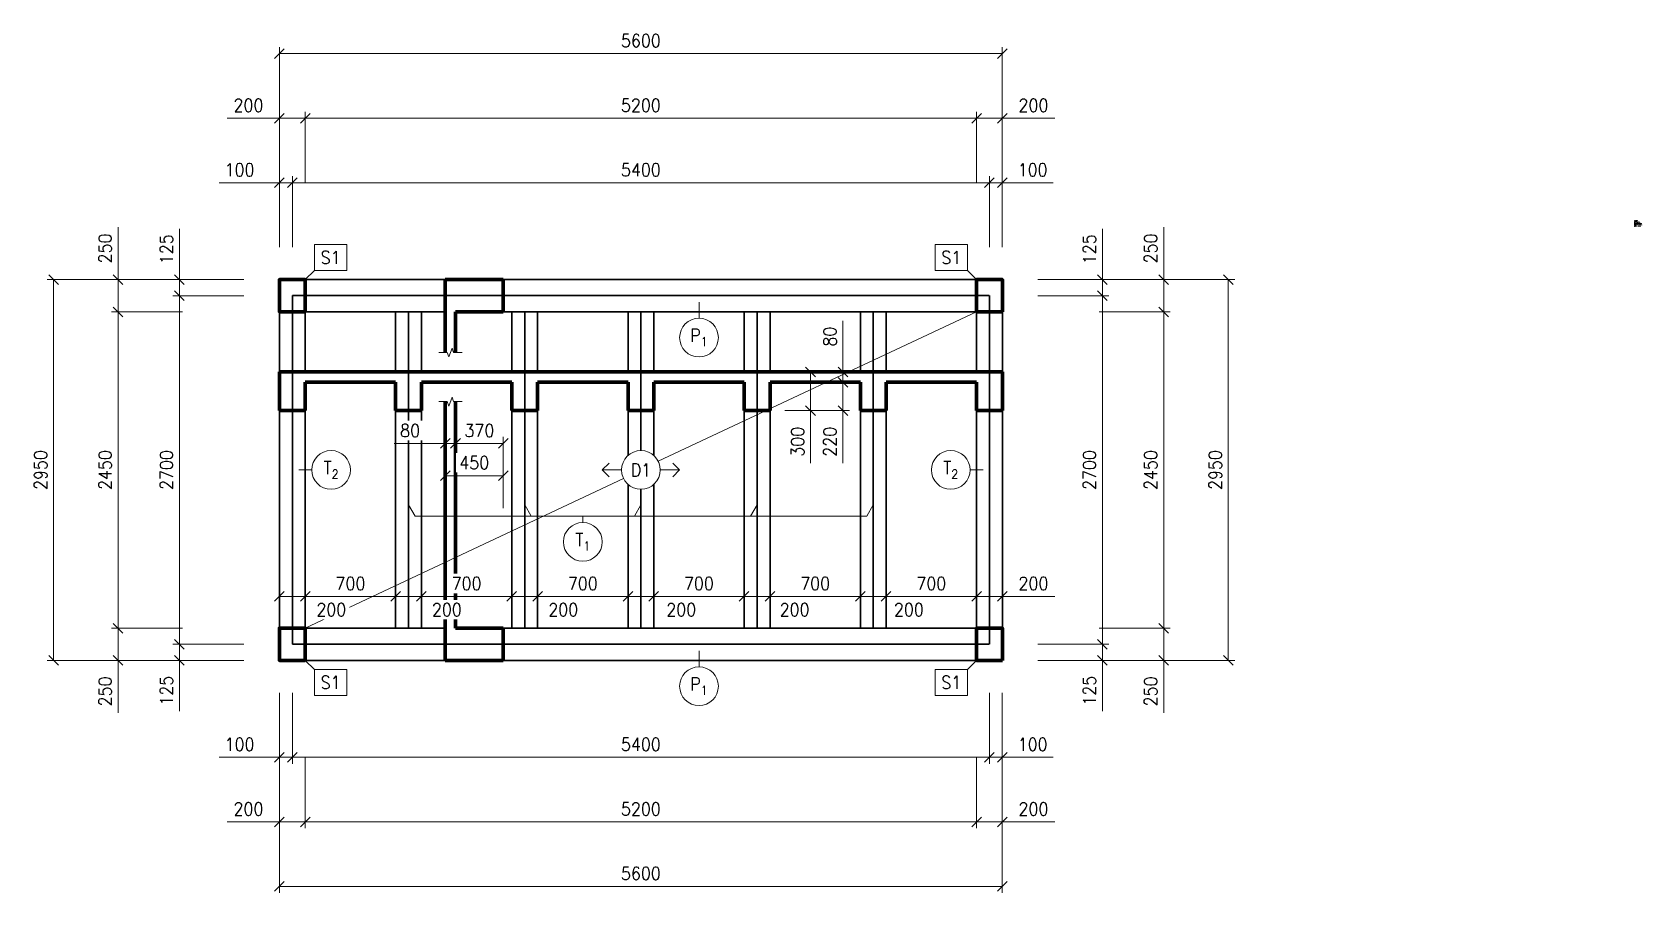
# Model space of a CAD drawing. Header units: millimetres. Extents: x 14694 to 27163, y 22435 to 29101.
import ezdxf

# ---------------------------------------------------------------- set-up
doc = ezdxf.new("R2010")
doc.units = ezdxf.units.MM
doc.header["$LTSCALE"] = 0.25
doc.header["$MEASUREMENT"] = 0
doc.linetypes.add('ACAD_ISO10W100', pattern=[18, 12, -3, 0, -3])
for name, color, linetype, lineweight in [('0.18', 51, 'Continuous', 18), ('0.25', 7, 'Continuous', 25), ('0.35', 6, 'Continuous', 35), ('0.6', 10, 'Continuous', 60), ('0.7', 30, 'Continuous', 70)]:
    doc.layers.add(name, color=color, linetype=linetype, lineweight=lineweight)
doc.styles.add('MyTextStyle', font='romans.shx', dxfattribs={"width": 0.9})
doc.dimstyles.new('Standard SK ext', dxfattribs={"dimtxt": 100, "dimasz": 75, "dimexe": 50, "dimexo": 0, "dimgap": 50, "dimtad": 1, "dimdec": 0, "dimrnd": 5, "dimzin": 0, "dimdsep": 46, "dimtxsty": 'MyTextStyle', "dimblk": 'OBLIQUE', "dimcen": 0, "dimclrd": 51, "dimclre": 51, "dimadec": 0, "dimazin": 0, "dimtfac": 1, "dimtdec": 0, "dimtofl": 0, "dimtmove": 0, "dimatfit": 2, "dimfxl": 500, "dimfxlon": 1, "dimtolj": 1, "dimtzin": 0, "dimlwd": 18, "dimlwe": 18, "dimarcsym": 0})
doc.dimstyles.new('Standard SK int', dxfattribs={"dimtxt": 100, "dimasz": 75, "dimexe": 50, "dimexo": 0, "dimgap": 50, "dimtad": 1, "dimdec": 0, "dimrnd": 5, "dimzin": 0, "dimtxsty": 'MyTextStyle', "dimblk": 'OBLIQUE', "dimcen": 0, "dimclrd": 51, "dimclre": 51, "dimadec": 0, "dimazin": 1, "dimtm": 1e-09, "dimtfac": 1, "dimtdec": 0, "dimtofl": 0, "dimtmove": 0, "dimatfit": 2, "dimfxl": 50, "dimfxlon": 1, "dimtfill": 1, "dimtfillclr": 250, "dimtolj": 1, "dimtzin": 0, "dimlwd": 18, "dimlwe": 18, "dimarcsym": 0})

msp = doc.modelspace()

# ---------------------------------------------------------------- texts
at = {"layer": '0.25', "linetype": 'Continuous', "style": 'MyTextStyle'}
for s, width, gutter_width, insert, char_height, attachment_point in [('\\A1;{\\Fromans|c238;T1}', 2, 10, (27107.9, 27608.3), 2, 5), ('\\A1;{\\Fromans|c238;S1}', 2, 10, (27107.9, 27598.3), 2, 5), ('\\A1;{\\Fromans|c238;D1}', 2, 10, (27107.9, 27628.3), 2, 5), ('\\A1;{\\Fromans|c238;P1}', 2, 10, (27107.9, 27618.3), 2, 5), ('\\A1;SPOJITÁ DOSKA, HR. 130{\\Fromans|c238;mm}', 45.074, 10, (27112.9, 27628.3), 2, 4), ('\\A1;STLP{\\Fromans|c238;, a x b = 200 x 250 [mm]}', 56.444, 10, (27112.9, 27598.3), 2, 4), ('\\A1;PRIEVLAK{\\Fromans|c238;, h\\H0.7x;\\S^ P;\\H1.42857x; = 450mm, b\\H0.7x;\\S^ P;\\H1.42857x; = 250mm}', 56.444, 10, (27112.9, 27618.3), 2, 4), ('\\A1;{\\Fromans|c238;T2}', 2, 10, (27115.9, 27608.3), 2, 5), ('\\A1;{\\Fromans|c238;TRÁM, h\\H0.7x;\\S^ T;\\H1.42857x; = 300mm, b\\H0.7x;\\S^ T;\\H1.42857x; = 200mm}', 54.6, 10, (27120.9, 27608.3), 2, 4), ('\\A1;{\\Fromans|c238;S1}', 100, 500, (17005.1, 27356.1), 100, 5), ('\\A1;{\\Fromans|c238;S1}', 100, 500, (21813.7, 27356.1), 100, 5), ('\\A1;{\\Fromans|c238;P\\H0.7x;\\S^ 1;}', 100, 500, (19859.4, 26735.4), 100, 5), ('\\A1;{\\Fromans|c238;T\\H0.7x;\\S^ 2;}', 100, 500, (17009.4, 25710.4), 100, 5), ('{\\Fromans|c238;D1}', 100, 500, (19409.4, 25710.4), 100, 5), ('\\A1;{\\Fromans|c238;T\\H0.7x;\\S^ 2;}', 100, 500, (21809.4, 25710.4), 100, 5), ('\\A1;{\\Fromans|c238;T\\H0.7x;\\S^ 1;}', 100, 500, (18959.4, 25153.5), 100, 5), ('\\A1;{\\Fromans|c238;S1}', 100, 500, (17005.1, 24064.7), 100, 5), ('\\A1;{\\Fromans|c238;P\\H0.7x;\\S^ 1;}', 100, 500, (19859.4, 24035.4), 100, 5), ('\\A1;{\\Fromans|c238;S1}', 100, 500, (21813.7, 24064.7), 100, 5)]:
    msp.add_mtext_dynamic_manual_height_columns(s, width=width, gutter_width=gutter_width, heights=[0], dxfattribs=dict(at, insert=insert, char_height=char_height, attachment_point=attachment_point))
at = {"layer": '0.6', "linetype": 'Continuous', "insert": (27104.9, 27636.3), "char_height": 5, "attachment_point": 7, "style": 'MyTextStyle'}
msp.add_mtext_dynamic_manual_height_columns('{\\FROMANS|C238;LEGENDA}', width=31.762, gutter_width=500, heights=[0], dxfattribs=at)

# ---------------------------------------------------------------- blocks, each defined once
blk = doc.blocks.new('_Oblique')
at = {"color": 0, "linetype": 'ByBlock', "lineweight": -2}
blk.add_line((-0.5, -0.5), (0.5, 0.5), dxfattribs=at)
blk = doc.blocks.new('*D1')
at = {"layer": '0.25', "color": 51, "linetype": 'Continuous', "lineweight": 18, "transparency": 16777216}
for p, q in [((22484, 27060), (23034, 27060)), ((22984, 24360), (22984, 27060)), ((22484, 24360), (23034, 24360))]:
    blk.add_line(p, q, dxfattribs=at)
at = {"layer": 'Defpoints', "color": 0, "linetype": 'Continuous', "transparency": 16777216}
for p in [(22109, 27060), (22984, 27060), (22109, 24360)]:
    blk.add_point(p, dxfattribs=at)
at = {"layer": '0.25', "color": 51, "linetype": 'Continuous', "lineweight": 18, "transparency": 16777216, "xscale": 75, "yscale": 75, "zscale": 75}
for p, rotation in [((22984, 27060), 90), ((22984, 24360), 270)]:
    blk.add_blockref('_Oblique', p, dxfattribs=dict(at, rotation=rotation))
at = {"layer": '0.25', "color": 0, "linetype": 'Continuous', "transparency": 16777216, "insert": (22884, 25710), "char_height": 100, "attachment_point": 5, "rotation": 90, "style": 'MyTextStyle'}
blk.add_mtext('\\A1;2700', dxfattribs=at)
blk = doc.blocks.new('*D2')
at = {"layer": '0.25', "color": 51, "linetype": 'Continuous', "lineweight": 18, "transparency": 16777216}
for p, q in [((22984, 27185), (22984, 27579)), ((22484, 27185), (23034, 27185)), ((22984, 27060), (22984, 27185)), ((22484, 27060), (23034, 27060))]:
    blk.add_line(p, q, dxfattribs=at)
at = {"layer": 'Defpoints', "color": 0, "linetype": 'Continuous', "transparency": 16777216}
for p in [(22209, 27185), (22984, 27185), (22109, 27060)]:
    blk.add_point(p, dxfattribs=at)
at = {"layer": '0.25', "color": 51, "linetype": 'Continuous', "lineweight": 18, "transparency": 16777216, "xscale": 75, "yscale": 75, "zscale": 75}
for p, rotation in [((22984, 27185), 90), ((22984, 27060), 270)]:
    blk.add_blockref('_Oblique', p, dxfattribs=dict(at, rotation=rotation))
at = {"layer": '0.25', "color": 0, "linetype": 'Continuous', "transparency": 16777216, "insert": (22884, 27420), "char_height": 100, "attachment_point": 5, "rotation": 90, "style": 'MyTextStyle'}
blk.add_mtext('\\A1;125', dxfattribs=at)
blk = doc.blocks.new('*D3')
at = {"layer": '0.25', "color": 51, "linetype": 'Continuous', "lineweight": 18, "transparency": 16777216}
for p, q in [((22484, 24360), (23034, 24360)), ((22984, 24360), (22984, 24235)), ((22484, 24235), (23034, 24235)), ((22984, 24235), (22984, 23842))]:
    blk.add_line(p, q, dxfattribs=at)
at = {"layer": 'Defpoints', "color": 0, "linetype": 'Continuous', "transparency": 16777216}
for p in [(22109, 24360), (22209, 24235), (22984, 24235)]:
    blk.add_point(p, dxfattribs=at)
at = {"layer": '0.25', "color": 51, "linetype": 'Continuous', "lineweight": 18, "transparency": 16777216, "xscale": 75, "yscale": 75, "zscale": 75}
for p, rotation in [((22984, 24360), 90), ((22984, 24235), 270)]:
    blk.add_blockref('_Oblique', p, dxfattribs=dict(at, rotation=rotation))
at = {"layer": '0.25', "color": 0, "linetype": 'Continuous', "transparency": 16777216, "insert": (22884, 24001), "char_height": 100, "attachment_point": 5, "rotation": 90, "style": 'MyTextStyle'}
blk.add_mtext('\\A1;125', dxfattribs=at)
blk = doc.blocks.new('*D4')
at = {"layer": '0.25', "color": 51, "linetype": 'Continuous', "lineweight": 18, "transparency": 16777216}
for p, q in [((23459, 27185), (23459, 27592)), ((22959, 27185), (23509, 27185)), ((23459, 26935), (23459, 27185)), ((22959, 26935), (23509, 26935))]:
    blk.add_line(p, q, dxfattribs=at)
at = {"layer": 'Defpoints', "color": 0, "linetype": 'Continuous', "transparency": 16777216}
for p in [(22209, 27185), (22209, 26935), (23459, 26935)]:
    blk.add_point(p, dxfattribs=at)
at = {"layer": '0.25', "color": 51, "linetype": 'Continuous', "lineweight": 18, "transparency": 16777216, "xscale": 75, "yscale": 75, "zscale": 75}
for p, rotation in [((23459, 27185), 90), ((23459, 26935), 270)]:
    blk.add_blockref('_Oblique', p, dxfattribs=dict(at, rotation=rotation))
at = {"layer": '0.25', "color": 0, "linetype": 'Continuous', "transparency": 16777216, "insert": (23359, 27426), "char_height": 100, "attachment_point": 5, "rotation": 90, "style": 'MyTextStyle'}
blk.add_mtext('\\A1;250', dxfattribs=at)
blk = doc.blocks.new('*D5')
at = {"layer": '0.25', "color": 51, "linetype": 'Continuous', "lineweight": 18, "transparency": 16777216}
for p, q in [((22959, 26935), (23509, 26935)), ((23459, 26935), (23459, 24485)), ((22959, 24485), (23509, 24485))]:
    blk.add_line(p, q, dxfattribs=at)
at = {"layer": 'Defpoints', "color": 0, "linetype": 'Continuous', "transparency": 16777216}
for p in [(22209, 26935), (22209, 24485), (23459, 24485)]:
    blk.add_point(p, dxfattribs=at)
at = {"layer": '0.25', "color": 51, "linetype": 'Continuous', "lineweight": 18, "transparency": 16777216, "xscale": 75, "yscale": 75, "zscale": 75}
for p, rotation in [((23459, 26935), 90), ((23459, 24485), 270)]:
    blk.add_blockref('_Oblique', p, dxfattribs=dict(at, rotation=rotation))
at = {"layer": '0.25', "color": 0, "linetype": 'Continuous', "transparency": 16777216, "insert": (23359, 25710), "char_height": 100, "attachment_point": 5, "rotation": 90, "style": 'MyTextStyle'}
blk.add_mtext('\\A1;2450', dxfattribs=at)
blk = doc.blocks.new('*D6')
at = {"layer": '0.25', "color": 51, "linetype": 'Continuous', "lineweight": 18, "transparency": 16777216}
for p, q in [((22959, 24485), (23509, 24485)), ((23459, 24485), (23459, 24235)), ((22959, 24235), (23509, 24235)), ((23459, 24235), (23459, 23829))]:
    blk.add_line(p, q, dxfattribs=at)
at = {"layer": 'Defpoints', "color": 0, "linetype": 'Continuous', "transparency": 16777216}
for p in [(22209, 24485), (22209, 24235), (23459, 24235)]:
    blk.add_point(p, dxfattribs=at)
at = {"layer": '0.25', "color": 51, "linetype": 'Continuous', "lineweight": 18, "transparency": 16777216, "xscale": 75, "yscale": 75, "zscale": 75}
for p, rotation in [((23459, 24485), 90), ((23459, 24235), 270)]:
    blk.add_blockref('_Oblique', p, dxfattribs=dict(at, rotation=rotation))
at = {"layer": '0.25', "color": 0, "linetype": 'Continuous', "transparency": 16777216, "insert": (23359, 23995), "char_height": 100, "attachment_point": 5, "rotation": 90, "style": 'MyTextStyle'}
blk.add_mtext('\\A1;250', dxfattribs=at)
blk = doc.blocks.new('*D7')
at = {"layer": '0.25', "color": 51, "linetype": 'Continuous', "lineweight": 18, "transparency": 16777216}
for p, q in [((23459, 27185), (24009, 27185)), ((23959, 27185), (23959, 24235)), ((23459, 24235), (24009, 24235))]:
    blk.add_line(p, q, dxfattribs=at)
at = {"layer": 'Defpoints', "color": 0, "linetype": 'Continuous', "transparency": 16777216}
for p in [(22209, 27185), (22209, 24235), (23959, 24235)]:
    blk.add_point(p, dxfattribs=at)
at = {"layer": '0.25', "color": 51, "linetype": 'Continuous', "lineweight": 18, "transparency": 16777216, "xscale": 75, "yscale": 75, "zscale": 75}
for p, rotation in [((23959, 27185), 90), ((23959, 24235), 270)]:
    blk.add_blockref('_Oblique', p, dxfattribs=dict(at, rotation=rotation))
at = {"layer": '0.25', "color": 0, "linetype": 'Continuous', "transparency": 16777216, "insert": (23859, 25710), "char_height": 100, "attachment_point": 5, "rotation": 90, "style": 'MyTextStyle'}
blk.add_mtext('\\A1;2950', dxfattribs=at)
blk = doc.blocks.new('*D8')
at = {"layer": '0.25', "color": 51, "linetype": 'Continuous', "lineweight": 18, "transparency": 16777216}
for p, q in [((16609, 23485), (16609, 22935)), ((16809, 23485), (16809, 22935)), ((16609, 22985), (16203, 22985)), ((16809, 22985), (16609, 22985))]:
    blk.add_line(p, q, dxfattribs=at)
at = {"layer": 'Defpoints', "color": 0, "linetype": 'Continuous', "transparency": 16777216}
for p in [(16609, 24235), (16809, 24235), (16809, 22985)]:
    blk.add_point(p, dxfattribs=at)
at = {"layer": '0.25', "color": 51, "linetype": 'Continuous', "lineweight": 18, "transparency": 16777216, "xscale": 75, "yscale": 75, "zscale": 75, "rotation": 180}
blk.add_blockref('_Oblique', (16609, 22985), dxfattribs=at)
at = {"layer": '0.25', "color": 51, "linetype": 'Continuous', "lineweight": 18, "transparency": 16777216, "xscale": 75, "yscale": 75, "zscale": 75}
blk.add_blockref('_Oblique', (16809, 22985), dxfattribs=at)
at = {"layer": '0.25', "color": 0, "linetype": 'Continuous', "transparency": 16777216, "insert": (16369, 23085), "char_height": 100, "attachment_point": 5, "style": 'MyTextStyle'}
blk.add_mtext('\\A1;200', dxfattribs=at)
blk = doc.blocks.new('*D9')
at = {"layer": '0.25', "color": 51, "linetype": 'Continuous', "lineweight": 18, "transparency": 16777216}
for p, q in [((16809, 23485), (16809, 22935)), ((22009, 23485), (22009, 22935)), ((16809, 22985), (22009, 22985))]:
    blk.add_line(p, q, dxfattribs=at)
at = {"layer": 'Defpoints', "color": 0, "linetype": 'Continuous', "transparency": 16777216}
for p in [(16809, 24235), (22009, 24235), (22009, 22985)]:
    blk.add_point(p, dxfattribs=at)
at = {"layer": '0.25', "color": 51, "linetype": 'Continuous', "lineweight": 18, "transparency": 16777216, "xscale": 75, "yscale": 75, "zscale": 75, "rotation": 180}
blk.add_blockref('_Oblique', (16809, 22985), dxfattribs=at)
at = {"layer": '0.25', "color": 51, "linetype": 'Continuous', "lineweight": 18, "transparency": 16777216, "xscale": 75, "yscale": 75, "zscale": 75}
blk.add_blockref('_Oblique', (22009, 22985), dxfattribs=at)
at = {"layer": '0.25', "color": 0, "linetype": 'Continuous', "transparency": 16777216, "insert": (19409, 23085), "char_height": 100, "attachment_point": 5, "style": 'MyTextStyle'}
blk.add_mtext('\\A1;5200', dxfattribs=at)
blk = doc.blocks.new('*D10')
at = {"layer": '0.25', "color": 51, "linetype": 'Continuous', "lineweight": 18, "transparency": 16777216}
for p, q in [((22009, 23485), (22009, 22935)), ((22209, 23485), (22209, 22935)), ((22009, 22985), (22209, 22985)), ((22209, 22985), (22616, 22985))]:
    blk.add_line(p, q, dxfattribs=at)
at = {"layer": 'Defpoints', "color": 0, "linetype": 'Continuous', "transparency": 16777216}
for p in [(22009, 24235), (22209, 24235), (22209, 22985)]:
    blk.add_point(p, dxfattribs=at)
at = {"layer": '0.25', "color": 51, "linetype": 'Continuous', "lineweight": 18, "transparency": 16777216, "xscale": 75, "yscale": 75, "zscale": 75, "rotation": 180}
blk.add_blockref('_Oblique', (22009, 22985), dxfattribs=at)
at = {"layer": '0.25', "color": 51, "linetype": 'Continuous', "lineweight": 18, "transparency": 16777216, "xscale": 75, "yscale": 75, "zscale": 75}
blk.add_blockref('_Oblique', (22209, 22985), dxfattribs=at)
at = {"layer": '0.25', "color": 0, "linetype": 'Continuous', "transparency": 16777216, "insert": (22450, 23085), "char_height": 100, "attachment_point": 5, "style": 'MyTextStyle'}
blk.add_mtext('\\A1;200', dxfattribs=at)
blk = doc.blocks.new('*D11')
at = {"layer": '0.25', "color": 51, "linetype": 'Continuous', "lineweight": 18, "transparency": 16777216}
for p, q in [((16609, 23985), (16609, 23435)), ((16709, 23985), (16709, 23435)), ((16609, 23485), (16141, 23485)), ((16709, 23485), (16784, 23485))]:
    blk.add_line(p, q, dxfattribs=at)
at = {"layer": 'Defpoints', "color": 0, "linetype": 'Continuous', "transparency": 16777216}
for p in [(16609, 24235), (16709, 24235), (16709, 23485)]:
    blk.add_point(p, dxfattribs=at)
at = {"layer": '0.25', "color": 51, "linetype": 'Continuous', "lineweight": 18, "transparency": 16777216, "xscale": 75, "yscale": 75, "zscale": 75}
blk.add_blockref('_Oblique', (16609, 23485), dxfattribs=at)
at = {"layer": '0.25', "color": 51, "linetype": 'Continuous', "lineweight": 18, "transparency": 16777216, "xscale": 75, "yscale": 75, "zscale": 75, "rotation": 180}
blk.add_blockref('_Oblique', (16709, 23485), dxfattribs=at)
at = {"layer": '0.25', "color": 0, "linetype": 'Continuous', "transparency": 16777216, "insert": (16300, 23585), "char_height": 100, "attachment_point": 5, "style": 'MyTextStyle'}
blk.add_mtext('\\A1;100', dxfattribs=at)
blk = doc.blocks.new('*D12')
at = {"layer": '0.25', "color": 51, "linetype": 'Continuous', "lineweight": 18, "transparency": 16777216}
for p, q in [((16709, 23985), (16709, 23435)), ((22109, 23985), (22109, 23435)), ((16709, 23485), (22109, 23485))]:
    blk.add_line(p, q, dxfattribs=at)
at = {"layer": 'Defpoints', "color": 0, "linetype": 'Continuous', "transparency": 16777216}
for p in [(22109, 24360), (16709, 24235), (22109, 23485)]:
    blk.add_point(p, dxfattribs=at)
at = {"layer": '0.25', "color": 51, "linetype": 'Continuous', "lineweight": 18, "transparency": 16777216, "xscale": 75, "yscale": 75, "zscale": 75, "rotation": 180}
blk.add_blockref('_Oblique', (16709, 23485), dxfattribs=at)
at = {"layer": '0.25', "color": 51, "linetype": 'Continuous', "lineweight": 18, "transparency": 16777216, "xscale": 75, "yscale": 75, "zscale": 75}
blk.add_blockref('_Oblique', (22109, 23485), dxfattribs=at)
at = {"layer": '0.25', "color": 0, "linetype": 'Continuous', "transparency": 16777216, "insert": (19409, 23585), "char_height": 100, "attachment_point": 5, "style": 'MyTextStyle'}
blk.add_mtext('\\A1;5400', dxfattribs=at)
blk = doc.blocks.new('*D13')
at = {"layer": '0.25', "color": 51, "linetype": 'Continuous', "lineweight": 18, "transparency": 16777216}
for p, q in [((22109, 23985), (22109, 23435)), ((22209, 23985), (22209, 23435)), ((22109, 23485), (22209, 23485)), ((22209, 23485), (22603, 23485))]:
    blk.add_line(p, q, dxfattribs=at)
at = {"layer": 'Defpoints', "color": 0, "linetype": 'Continuous', "transparency": 16777216}
for p in [(22109, 24360), (22209, 24235), (22209, 23485)]:
    blk.add_point(p, dxfattribs=at)
at = {"layer": '0.25', "color": 51, "linetype": 'Continuous', "lineweight": 18, "transparency": 16777216, "xscale": 75, "yscale": 75, "zscale": 75, "rotation": 180}
blk.add_blockref('_Oblique', (22109, 23485), dxfattribs=at)
at = {"layer": '0.25', "color": 51, "linetype": 'Continuous', "lineweight": 18, "transparency": 16777216, "xscale": 75, "yscale": 75, "zscale": 75}
blk.add_blockref('_Oblique', (22209, 23485), dxfattribs=at)
at = {"layer": '0.25', "color": 0, "linetype": 'Continuous', "transparency": 16777216, "insert": (22444, 23585), "char_height": 100, "attachment_point": 5, "style": 'MyTextStyle'}
blk.add_mtext('\\A1;100', dxfattribs=at)
blk = doc.blocks.new('*D14')
at = {"layer": '0.25', "color": 51, "linetype": 'Continuous', "lineweight": 18, "transparency": 16777216}
for p, q in [((16609, 22985), (16609, 22435)), ((22209, 22985), (22209, 22435)), ((16609, 22485), (22209, 22485))]:
    blk.add_line(p, q, dxfattribs=at)
at = {"layer": 'Defpoints', "color": 0, "linetype": 'Continuous', "transparency": 16777216}
for p in [(16609, 24235), (22209, 24235), (22209, 22485)]:
    blk.add_point(p, dxfattribs=at)
at = {"layer": '0.25', "color": 51, "linetype": 'Continuous', "lineweight": 18, "transparency": 16777216, "xscale": 75, "yscale": 75, "zscale": 75, "rotation": 180}
blk.add_blockref('_Oblique', (16609, 22485), dxfattribs=at)
at = {"layer": '0.25', "color": 51, "linetype": 'Continuous', "lineweight": 18, "transparency": 16777216, "xscale": 75, "yscale": 75, "zscale": 75}
blk.add_blockref('_Oblique', (22209, 22485), dxfattribs=at)
at = {"layer": '0.25', "color": 0, "linetype": 'Continuous', "transparency": 16777216, "insert": (19409, 22585), "char_height": 100, "attachment_point": 5, "style": 'MyTextStyle'}
blk.add_mtext('\\A1;5600', dxfattribs=at)
blk = doc.blocks.new('*D15')
at = {"layer": '0.25', "color": 51, "linetype": 'Continuous', "lineweight": 18, "transparency": 16777216}
for p, q in [((16609, 24681), (16609, 24781)), ((16609, 24731), (16809, 24731)), ((16809, 24681), (16809, 24781))]:
    blk.add_line(p, q, dxfattribs=at)
at = {"layer": 'Defpoints', "color": 0, "linetype": 'Continuous', "transparency": 16777216}
for p in [(16609, 24485), (16809, 24485)]:
    blk.add_point(p, dxfattribs=at)
at = {"layer": '0.25', "color": 51, "linetype": 'Continuous', "lineweight": 18, "transparency": 16777216, "xscale": 75, "yscale": 75, "zscale": 75, "rotation": 180}
blk.add_blockref('_Oblique', (16609, 24731), dxfattribs=at)
at = {"layer": '0.25', "color": 0, "linetype": 'Continuous', "transparency": 16777216, "insert": (17011, 24629), "char_height": 100, "attachment_point": 5, "style": 'MyTextStyle', "bg_fill": 3, "box_fill_scale": 1.25, "bg_fill_color": 256, "bg_fill_true_color": 13158600, "bg_fill_transparency": 0}
blk.add_mtext('\\A1;200', dxfattribs=at)
at = {"layer": 'Defpoints', "color": 0, "linetype": 'Continuous', "transparency": 16777216}
blk.add_point((16809, 24731), dxfattribs=at)
at = {"layer": '0.25', "color": 51, "linetype": 'Continuous', "lineweight": 18, "transparency": 16777216, "xscale": 75, "yscale": 75, "zscale": 75}
blk.add_blockref('_Oblique', (16809, 24731), dxfattribs=at)
blk = doc.blocks.new('*D16')
at = {"layer": '0.25', "color": 51, "linetype": 'Continuous', "lineweight": 18, "transparency": 16777216}
for p, q in [((16809, 24681), (16809, 24781)), ((16809, 24731), (17509, 24731)), ((17509, 24681), (17509, 24781))]:
    blk.add_line(p, q, dxfattribs=at)
at = {"layer": 'Defpoints', "color": 0, "linetype": 'Continuous', "transparency": 16777216}
for p in [(17509, 24731), (16809, 24485), (17509, 24485)]:
    blk.add_point(p, dxfattribs=at)
at = {"layer": '0.25', "color": 51, "linetype": 'Continuous', "lineweight": 18, "transparency": 16777216, "xscale": 75, "yscale": 75, "zscale": 75, "rotation": 180}
blk.add_blockref('_Oblique', (16809, 24731), dxfattribs=at)
at = {"layer": '0.25', "color": 51, "linetype": 'Continuous', "lineweight": 18, "transparency": 16777216, "xscale": 75, "yscale": 75, "zscale": 75}
blk.add_blockref('_Oblique', (17509, 24731), dxfattribs=at)
at = {"layer": '0.25', "color": 0, "linetype": 'Continuous', "transparency": 16777216, "insert": (17159, 24831), "char_height": 100, "attachment_point": 5, "style": 'MyTextStyle', "bg_fill": 3, "box_fill_scale": 1.25, "bg_fill_color": 256, "bg_fill_true_color": 13158600, "bg_fill_transparency": 0}
blk.add_mtext('\\A1;700', dxfattribs=at)
blk = doc.blocks.new('*D17')
at = {"layer": '0.25', "color": 51, "linetype": 'Continuous', "lineweight": 18, "transparency": 16777216}
for p, q in [((17509, 24681), (17509, 24781)), ((17509, 24731), (17709, 24731)), ((17709, 24681), (17709, 24781))]:
    blk.add_line(p, q, dxfattribs=at)
at = {"layer": 'Defpoints', "color": 0, "linetype": 'Continuous', "transparency": 16777216}
for p in [(17509, 24485), (17709, 24485)]:
    blk.add_point(p, dxfattribs=at)
at = {"layer": '0.25', "color": 51, "linetype": 'Continuous', "lineweight": 18, "transparency": 16777216, "xscale": 75, "yscale": 75, "zscale": 75, "rotation": 180}
blk.add_blockref('_Oblique', (17509, 24731), dxfattribs=at)
at = {"layer": '0.25', "color": 0, "linetype": 'Continuous', "transparency": 16777216, "insert": (17906, 24629), "char_height": 100, "attachment_point": 5, "style": 'MyTextStyle', "bg_fill": 3, "box_fill_scale": 1.25, "bg_fill_color": 256, "bg_fill_true_color": 13158600, "bg_fill_transparency": 0}
blk.add_mtext('\\A1;200', dxfattribs=at)
at = {"layer": 'Defpoints', "color": 0, "linetype": 'Continuous', "transparency": 16777216}
blk.add_point((17709, 24731), dxfattribs=at)
at = {"layer": '0.25', "color": 51, "linetype": 'Continuous', "lineweight": 18, "transparency": 16777216, "xscale": 75, "yscale": 75, "zscale": 75}
blk.add_blockref('_Oblique', (17709, 24731), dxfattribs=at)
blk = doc.blocks.new('*D18')
at = {"layer": '0.25', "color": 51, "linetype": 'Continuous', "lineweight": 18, "transparency": 16777216}
for p, q in [((17709, 24681), (17709, 24781)), ((17709, 24731), (18409, 24731)), ((18409, 24681), (18409, 24781))]:
    blk.add_line(p, q, dxfattribs=at)
at = {"layer": 'Defpoints', "color": 0, "linetype": 'Continuous', "transparency": 16777216}
for p in [(18409, 24731), (17709, 24485), (18409, 24485)]:
    blk.add_point(p, dxfattribs=at)
at = {"layer": '0.25', "color": 51, "linetype": 'Continuous', "lineweight": 18, "transparency": 16777216, "xscale": 75, "yscale": 75, "zscale": 75, "rotation": 180}
blk.add_blockref('_Oblique', (17709, 24731), dxfattribs=at)
at = {"layer": '0.25', "color": 51, "linetype": 'Continuous', "lineweight": 18, "transparency": 16777216, "xscale": 75, "yscale": 75, "zscale": 75}
blk.add_blockref('_Oblique', (18409, 24731), dxfattribs=at)
at = {"layer": '0.25', "color": 0, "linetype": 'Continuous', "transparency": 16777216, "insert": (18059, 24831), "char_height": 100, "attachment_point": 5, "style": 'MyTextStyle', "bg_fill": 3, "box_fill_scale": 1.25, "bg_fill_color": 256, "bg_fill_true_color": 13158600, "bg_fill_transparency": 0}
blk.add_mtext('\\A1;700', dxfattribs=at)
blk = doc.blocks.new('*D19')
at = {"layer": '0.25', "color": 51, "linetype": 'Continuous', "lineweight": 18, "transparency": 16777216}
for p, q in [((18409, 24681), (18409, 24781)), ((18409, 24731), (18609, 24731)), ((18609, 24681), (18609, 24781))]:
    blk.add_line(p, q, dxfattribs=at)
at = {"layer": 'Defpoints', "color": 0, "linetype": 'Continuous', "transparency": 16777216}
for p in [(18409, 24485), (18609, 24485)]:
    blk.add_point(p, dxfattribs=at)
at = {"layer": '0.25', "color": 51, "linetype": 'Continuous', "lineweight": 18, "transparency": 16777216, "xscale": 75, "yscale": 75, "zscale": 75, "rotation": 180}
blk.add_blockref('_Oblique', (18409, 24731), dxfattribs=at)
at = {"layer": '0.25', "color": 0, "linetype": 'Continuous', "transparency": 16777216, "insert": (18808, 24629), "char_height": 100, "attachment_point": 5, "style": 'MyTextStyle', "bg_fill": 3, "box_fill_scale": 1.25, "bg_fill_color": 256, "bg_fill_true_color": 13158600, "bg_fill_transparency": 0}
blk.add_mtext('\\A1;200', dxfattribs=at)
at = {"layer": 'Defpoints', "color": 0, "linetype": 'Continuous', "transparency": 16777216}
blk.add_point((18609, 24731), dxfattribs=at)
at = {"layer": '0.25', "color": 51, "linetype": 'Continuous', "lineweight": 18, "transparency": 16777216, "xscale": 75, "yscale": 75, "zscale": 75}
blk.add_blockref('_Oblique', (18609, 24731), dxfattribs=at)
blk = doc.blocks.new('*D20')
at = {"layer": '0.25', "color": 51, "linetype": 'Continuous', "lineweight": 18, "transparency": 16777216}
for p, q in [((18609, 24681), (18609, 24781)), ((18609, 24731), (19309, 24731)), ((19309, 24681), (19309, 24781))]:
    blk.add_line(p, q, dxfattribs=at)
at = {"layer": 'Defpoints', "color": 0, "linetype": 'Continuous', "transparency": 16777216}
for p in [(19309, 24731), (18609, 24485), (19309, 24485)]:
    blk.add_point(p, dxfattribs=at)
at = {"layer": '0.25', "color": 51, "linetype": 'Continuous', "lineweight": 18, "transparency": 16777216, "xscale": 75, "yscale": 75, "zscale": 75, "rotation": 180}
blk.add_blockref('_Oblique', (18609, 24731), dxfattribs=at)
at = {"layer": '0.25', "color": 51, "linetype": 'Continuous', "lineweight": 18, "transparency": 16777216, "xscale": 75, "yscale": 75, "zscale": 75}
blk.add_blockref('_Oblique', (19309, 24731), dxfattribs=at)
at = {"layer": '0.25', "color": 0, "linetype": 'Continuous', "transparency": 16777216, "insert": (18959, 24831), "char_height": 100, "attachment_point": 5, "style": 'MyTextStyle', "bg_fill": 3, "box_fill_scale": 1.25, "bg_fill_color": 256, "bg_fill_true_color": 13158600, "bg_fill_transparency": 0}
blk.add_mtext('\\A1;700', dxfattribs=at)
blk = doc.blocks.new('*D21')
at = {"layer": '0.25', "color": 51, "linetype": 'Continuous', "lineweight": 18, "transparency": 16777216}
for p, q in [((19309, 24681), (19309, 24781)), ((19309, 24731), (19509, 24731)), ((19509, 24681), (19509, 24781))]:
    blk.add_line(p, q, dxfattribs=at)
at = {"layer": 'Defpoints', "color": 0, "linetype": 'Continuous', "transparency": 16777216}
for p in [(19509, 24731), (19309, 24485), (19509, 24485)]:
    blk.add_point(p, dxfattribs=at)
at = {"layer": '0.25', "color": 51, "linetype": 'Continuous', "lineweight": 18, "transparency": 16777216, "xscale": 75, "yscale": 75, "zscale": 75, "rotation": 180}
blk.add_blockref('_Oblique', (19309, 24731), dxfattribs=at)
at = {"layer": '0.25', "color": 0, "linetype": 'Continuous', "transparency": 16777216, "insert": (19722, 24629), "char_height": 100, "attachment_point": 5, "style": 'MyTextStyle', "bg_fill": 3, "box_fill_scale": 1.25, "bg_fill_color": 256, "bg_fill_true_color": 13158600, "bg_fill_transparency": 0}
blk.add_mtext('\\A1;200', dxfattribs=at)
at = {"layer": '0.25', "color": 51, "linetype": 'Continuous', "lineweight": 18, "transparency": 16777216, "xscale": 75, "yscale": 75, "zscale": 75}
blk.add_blockref('_Oblique', (19509, 24731), dxfattribs=at)
blk = doc.blocks.new('*D22')
at = {"layer": '0.25', "color": 51, "linetype": 'Continuous', "lineweight": 18, "transparency": 16777216}
for p, q in [((19509, 24681), (19509, 24781)), ((19509, 24731), (20209, 24731)), ((20209, 24681), (20209, 24781))]:
    blk.add_line(p, q, dxfattribs=at)
at = {"layer": 'Defpoints', "color": 0, "linetype": 'Continuous', "transparency": 16777216}
for p in [(20209, 24731), (19509, 24485), (20209, 24485)]:
    blk.add_point(p, dxfattribs=at)
at = {"layer": '0.25', "color": 51, "linetype": 'Continuous', "lineweight": 18, "transparency": 16777216, "xscale": 75, "yscale": 75, "zscale": 75, "rotation": 180}
blk.add_blockref('_Oblique', (19509, 24731), dxfattribs=at)
at = {"layer": '0.25', "color": 51, "linetype": 'Continuous', "lineweight": 18, "transparency": 16777216, "xscale": 75, "yscale": 75, "zscale": 75}
blk.add_blockref('_Oblique', (20209, 24731), dxfattribs=at)
at = {"layer": '0.25', "color": 0, "linetype": 'Continuous', "transparency": 16777216, "insert": (19859, 24831), "char_height": 100, "attachment_point": 5, "style": 'MyTextStyle', "bg_fill": 3, "box_fill_scale": 1.25, "bg_fill_color": 256, "bg_fill_true_color": 13158600, "bg_fill_transparency": 0}
blk.add_mtext('\\A1;700', dxfattribs=at)
blk = doc.blocks.new('*D23')
at = {"layer": '0.25', "color": 51, "linetype": 'Continuous', "lineweight": 18, "transparency": 16777216}
for p, q in [((20209, 24681), (20209, 24781)), ((20209, 24731), (20409, 24731)), ((20409, 24681), (20409, 24781))]:
    blk.add_line(p, q, dxfattribs=at)
at = {"layer": 'Defpoints', "color": 0, "linetype": 'Continuous', "transparency": 16777216}
for p in [(20209, 24485), (20409, 24485)]:
    blk.add_point(p, dxfattribs=at)
at = {"layer": '0.25', "color": 51, "linetype": 'Continuous', "lineweight": 18, "transparency": 16777216, "xscale": 75, "yscale": 75, "zscale": 75, "rotation": 180}
blk.add_blockref('_Oblique', (20209, 24731), dxfattribs=at)
at = {"layer": '0.25', "color": 0, "linetype": 'Continuous', "transparency": 16777216, "insert": (20600, 24629), "char_height": 100, "attachment_point": 5, "style": 'MyTextStyle', "bg_fill": 3, "box_fill_scale": 1.25, "bg_fill_color": 256, "bg_fill_true_color": 13158600, "bg_fill_transparency": 0}
blk.add_mtext('\\A1;200', dxfattribs=at)
at = {"layer": 'Defpoints', "color": 0, "linetype": 'Continuous', "transparency": 16777216}
blk.add_point((20409, 24731), dxfattribs=at)
at = {"layer": '0.25', "color": 51, "linetype": 'Continuous', "lineweight": 18, "transparency": 16777216, "xscale": 75, "yscale": 75, "zscale": 75}
blk.add_blockref('_Oblique', (20409, 24731), dxfattribs=at)
blk = doc.blocks.new('*D24')
at = {"layer": '0.25', "color": 51, "linetype": 'Continuous', "lineweight": 18, "transparency": 16777216}
for p, q in [((20409, 24681), (20409, 24781)), ((20409, 24731), (21109, 24731)), ((21109, 24681), (21109, 24781))]:
    blk.add_line(p, q, dxfattribs=at)
at = {"layer": 'Defpoints', "color": 0, "linetype": 'Continuous', "transparency": 16777216}
for p in [(21109, 24731), (20409, 24485), (21109, 24485)]:
    blk.add_point(p, dxfattribs=at)
at = {"layer": '0.25', "color": 51, "linetype": 'Continuous', "lineweight": 18, "transparency": 16777216, "xscale": 75, "yscale": 75, "zscale": 75, "rotation": 180}
blk.add_blockref('_Oblique', (20409, 24731), dxfattribs=at)
at = {"layer": '0.25', "color": 51, "linetype": 'Continuous', "lineweight": 18, "transparency": 16777216, "xscale": 75, "yscale": 75, "zscale": 75}
blk.add_blockref('_Oblique', (21109, 24731), dxfattribs=at)
at = {"layer": '0.25', "color": 0, "linetype": 'Continuous', "transparency": 16777216, "insert": (20759, 24831), "char_height": 100, "attachment_point": 5, "style": 'MyTextStyle', "bg_fill": 3, "box_fill_scale": 1.25, "bg_fill_color": 256, "bg_fill_true_color": 13158600, "bg_fill_transparency": 0}
blk.add_mtext('\\A1;700', dxfattribs=at)
blk = doc.blocks.new('*D25')
at = {"layer": '0.25', "color": 51, "linetype": 'Continuous', "lineweight": 18, "transparency": 16777216}
for p, q in [((21109, 24681), (21109, 24781)), ((21109, 24731), (21309, 24731)), ((21309, 24681), (21309, 24781))]:
    blk.add_line(p, q, dxfattribs=at)
at = {"layer": 'Defpoints', "color": 0, "linetype": 'Continuous', "transparency": 16777216}
for p in [(21109, 24485), (21309, 24485)]:
    blk.add_point(p, dxfattribs=at)
at = {"layer": '0.25', "color": 51, "linetype": 'Continuous', "lineweight": 18, "transparency": 16777216, "xscale": 75, "yscale": 75, "zscale": 75, "rotation": 180}
blk.add_blockref('_Oblique', (21109, 24731), dxfattribs=at)
at = {"layer": '0.25', "color": 0, "linetype": 'Continuous', "transparency": 16777216, "insert": (21485, 24629), "char_height": 100, "attachment_point": 5, "style": 'MyTextStyle', "bg_fill": 3, "box_fill_scale": 1.25, "bg_fill_color": 256, "bg_fill_true_color": 13158600, "bg_fill_transparency": 0}
blk.add_mtext('\\A1;200', dxfattribs=at)
at = {"layer": 'Defpoints', "color": 0, "linetype": 'Continuous', "transparency": 16777216}
blk.add_point((21309, 24731), dxfattribs=at)
at = {"layer": '0.25', "color": 51, "linetype": 'Continuous', "lineweight": 18, "transparency": 16777216, "xscale": 75, "yscale": 75, "zscale": 75}
blk.add_blockref('_Oblique', (21309, 24731), dxfattribs=at)
blk = doc.blocks.new('*D26')
at = {"layer": '0.25', "color": 51, "linetype": 'Continuous', "lineweight": 18, "transparency": 16777216}
for p, q in [((21309, 24681), (21309, 24781)), ((21309, 24731), (22009, 24731)), ((22009, 24681), (22009, 24781))]:
    blk.add_line(p, q, dxfattribs=at)
at = {"layer": 'Defpoints', "color": 0, "linetype": 'Continuous', "transparency": 16777216}
for p in [(22009, 24731), (21309, 24485), (22009, 24485)]:
    blk.add_point(p, dxfattribs=at)
at = {"layer": '0.25', "color": 51, "linetype": 'Continuous', "lineweight": 18, "transparency": 16777216, "xscale": 75, "yscale": 75, "zscale": 75, "rotation": 180}
blk.add_blockref('_Oblique', (21309, 24731), dxfattribs=at)
at = {"layer": '0.25', "color": 51, "linetype": 'Continuous', "lineweight": 18, "transparency": 16777216, "xscale": 75, "yscale": 75, "zscale": 75}
blk.add_blockref('_Oblique', (22009, 24731), dxfattribs=at)
at = {"layer": '0.25', "color": 0, "linetype": 'Continuous', "transparency": 16777216, "insert": (21659, 24831), "char_height": 100, "attachment_point": 5, "style": 'MyTextStyle', "bg_fill": 3, "box_fill_scale": 1.25, "bg_fill_color": 256, "bg_fill_true_color": 13158600, "bg_fill_transparency": 0}
blk.add_mtext('\\A1;700', dxfattribs=at)
blk = doc.blocks.new('*D27')
at = {"layer": '0.25', "color": 51, "linetype": 'Continuous', "lineweight": 18, "transparency": 16777216}
for p, q in [((22009, 24681), (22009, 24781)), ((22009, 24731), (22209, 24731)), ((22209, 24681), (22209, 24781)), ((22209, 24731), (22616, 24731))]:
    blk.add_line(p, q, dxfattribs=at)
at = {"layer": 'Defpoints', "color": 0, "linetype": 'Continuous', "transparency": 16777216}
for p in [(22209, 24731), (22009, 24485), (22209, 24485)]:
    blk.add_point(p, dxfattribs=at)
at = {"layer": '0.25', "color": 51, "linetype": 'Continuous', "lineweight": 18, "transparency": 16777216, "xscale": 75, "yscale": 75, "zscale": 75, "rotation": 180}
blk.add_blockref('_Oblique', (22009, 24731), dxfattribs=at)
at = {"layer": '0.25', "color": 51, "linetype": 'Continuous', "lineweight": 18, "transparency": 16777216, "xscale": 75, "yscale": 75, "zscale": 75}
blk.add_blockref('_Oblique', (22209, 24731), dxfattribs=at)
at = {"layer": '0.25', "color": 0, "linetype": 'Continuous', "transparency": 16777216, "insert": (22450, 24831), "char_height": 100, "attachment_point": 5, "style": 'MyTextStyle', "bg_fill": 3, "box_fill_scale": 1.25, "bg_fill_color": 256, "bg_fill_true_color": 13158600, "bg_fill_transparency": 0}
blk.add_mtext('\\A1;200', dxfattribs=at)
blk = doc.blocks.new('*D29')
at = {"layer": '0.25', "color": 51, "linetype": 'Continuous', "lineweight": 18, "transparency": 16777216}
for p, q in [((20974, 26470), (20974, 26866)), ((20924, 26470), (21024, 26470)), ((20924, 26390), (21024, 26390)), ((20974, 26390), (20974, 26315))]:
    blk.add_line(p, q, dxfattribs=at)
at = {"layer": 'Defpoints', "color": 0, "linetype": 'Continuous', "transparency": 16777216}
for p in [(20409, 26470), (20409, 26390), (20974, 26390)]:
    blk.add_point(p, dxfattribs=at)
at = {"layer": '0.25', "color": 51, "linetype": 'Continuous', "lineweight": 18, "transparency": 16777216, "xscale": 75, "yscale": 75, "zscale": 75}
for p, rotation in [((20974, 26470), 270), ((20974, 26390), 90)]:
    blk.add_blockref('_Oblique', p, dxfattribs=dict(at, rotation=rotation))
at = {"layer": '0.25', "color": 0, "linetype": 'Continuous', "transparency": 16777216, "insert": (20874, 26743), "char_height": 100, "attachment_point": 5, "rotation": 90, "style": 'MyTextStyle', "bg_fill": 3, "box_fill_scale": 1.25, "bg_fill_color": 256, "bg_fill_true_color": 13158600, "bg_fill_transparency": 0}
blk.add_mtext('\\A1;80', dxfattribs=at)
blk = doc.blocks.new('*D30')
at = {"layer": '0.25', "color": 51, "linetype": 'Continuous', "lineweight": 18, "transparency": 16777216}
for p, q in [((20924, 26390), (21024, 26390)), ((20974, 26390), (20974, 26170)), ((20924, 26170), (21024, 26170)), ((20974, 26170), (20974, 25764))]:
    blk.add_line(p, q, dxfattribs=at)
at = {"layer": 'Defpoints', "color": 0, "linetype": 'Continuous', "transparency": 16777216}
for p in [(20409, 26390), (20409, 26170), (20974, 26170)]:
    blk.add_point(p, dxfattribs=at)
at = {"layer": '0.25', "color": 51, "linetype": 'Continuous', "lineweight": 18, "transparency": 16777216, "xscale": 75, "yscale": 75, "zscale": 75}
for p, rotation in [((20974, 26390), 90), ((20974, 26170), 270)]:
    blk.add_blockref('_Oblique', p, dxfattribs=dict(at, rotation=rotation))
at = {"layer": '0.25', "color": 0, "linetype": 'Continuous', "transparency": 16777216, "insert": (20874, 25929), "char_height": 100, "attachment_point": 5, "rotation": 90, "style": 'MyTextStyle', "bg_fill": 3, "box_fill_scale": 1.25, "bg_fill_color": 256, "bg_fill_true_color": 13158600, "bg_fill_transparency": 0}
blk.add_mtext('\\A1;220', dxfattribs=at)
blk = doc.blocks.new('*D31')
at = {"layer": '0.25', "color": 51, "linetype": 'Continuous', "lineweight": 18, "transparency": 16777216}
for p, q in [((20673, 26470), (20773, 26470)), ((20723, 26470), (20723, 26170)), ((20673, 26170), (20773, 26170)), ((20723, 26170), (20723, 25764))]:
    blk.add_line(p, q, dxfattribs=at)
at = {"layer": 'Defpoints', "color": 0, "linetype": 'Continuous', "transparency": 16777216}
for p in [(20369, 26470), (20369, 26170), (20723, 26170)]:
    blk.add_point(p, dxfattribs=at)
at = {"layer": '0.25', "color": 51, "linetype": 'Continuous', "lineweight": 18, "transparency": 16777216, "xscale": 75, "yscale": 75, "zscale": 75}
for p, rotation in [((20723, 26470), 90), ((20723, 26170), 270)]:
    blk.add_blockref('_Oblique', p, dxfattribs=dict(at, rotation=rotation))
at = {"layer": '0.25', "color": 0, "linetype": 'Continuous', "transparency": 16777216, "insert": (20623, 25929), "char_height": 100, "attachment_point": 5, "rotation": 90, "style": 'MyTextStyle', "bg_fill": 3, "box_fill_scale": 1.25, "bg_fill_color": 256, "bg_fill_true_color": 13158600, "bg_fill_transparency": 0}
blk.add_mtext('\\A1;300', dxfattribs=at)
blk = doc.blocks.new('*D32')
at = {"layer": '0.25', "color": 51, "linetype": 'Continuous', "lineweight": 18, "transparency": 16777216}
for p, q in [((17893, 25866), (17893, 25966)), ((17973, 25866), (17973, 25966)), ((17893, 25916), (17498, 25916)), ((17973, 25916), (18048, 25916))]:
    blk.add_line(p, q, dxfattribs=at)
at = {"layer": 'Defpoints', "color": 0, "linetype": 'Continuous', "transparency": 16777216}
for p in [(17893, 25916), (17893, 24485), (17973, 24485)]:
    blk.add_point(p, dxfattribs=at)
at = {"layer": '0.25', "color": 51, "linetype": 'Continuous', "lineweight": 18, "transparency": 16777216, "xscale": 75, "yscale": 75, "zscale": 75}
blk.add_blockref('_Oblique', (17893, 25916), dxfattribs=at)
at = {"layer": '0.25', "color": 51, "linetype": 'Continuous', "lineweight": 18, "transparency": 16777216, "xscale": 75, "yscale": 75, "zscale": 75, "rotation": 180}
blk.add_blockref('_Oblique', (17973, 25916), dxfattribs=at)
at = {"layer": '0.25', "color": 0, "linetype": 'Continuous', "transparency": 16777216, "insert": (17621, 26016), "char_height": 100, "attachment_point": 5, "style": 'MyTextStyle', "bg_fill": 3, "box_fill_scale": 1.25, "bg_fill_color": 256, "bg_fill_true_color": 13158600, "bg_fill_transparency": 0}
blk.add_mtext('\\A1;80', dxfattribs=at)
blk = doc.blocks.new('*D33')
at = {"layer": '0.25', "color": 51, "linetype": 'Continuous', "lineweight": 18, "transparency": 16777216}
for p, q in [((17973, 25866), (17973, 25966)), ((18343, 25866), (18343, 25966)), ((17973, 25916), (18343, 25916))]:
    blk.add_line(p, q, dxfattribs=at)
at = {"layer": 'Defpoints', "color": 0, "linetype": 'Continuous', "transparency": 16777216}
for p in [(17973, 24485), (18343, 24485)]:
    blk.add_point(p, dxfattribs=at)
at = {"layer": '0.25', "color": 0, "linetype": 'Continuous', "transparency": 16777216, "insert": (18158, 26016), "char_height": 100, "attachment_point": 5, "style": 'MyTextStyle', "bg_fill": 3, "box_fill_scale": 1.25, "bg_fill_color": 256, "bg_fill_true_color": 13158600, "bg_fill_transparency": 0}
blk.add_mtext('\\A1;370', dxfattribs=at)
at = {"layer": 'Defpoints', "color": 0, "linetype": 'Continuous', "transparency": 16777216}
blk.add_point((18343, 25916), dxfattribs=at)
at = {"layer": '0.25', "color": 51, "linetype": 'Continuous', "lineweight": 18, "transparency": 16777216, "xscale": 75, "yscale": 75, "zscale": 75, "rotation": 180}
blk.add_blockref('_Oblique', (17973, 25916), dxfattribs=at)
at = {"layer": '0.25', "color": 51, "linetype": 'Continuous', "lineweight": 18, "transparency": 16777216, "xscale": 75, "yscale": 75, "zscale": 75}
blk.add_blockref('_Oblique', (18343, 25916), dxfattribs=at)
blk = doc.blocks.new('*D34')
at = {"layer": '0.25', "color": 51, "linetype": 'Continuous', "lineweight": 18, "transparency": 16777216}
for p, q in [((17893, 25616), (17893, 25716)), ((18343, 25616), (18343, 25716)), ((17893, 25666), (18343, 25666))]:
    blk.add_line(p, q, dxfattribs=at)
at = {"layer": 'Defpoints', "color": 0, "linetype": 'Continuous', "transparency": 16777216}
for p in [(18343, 25666), (17893, 24485), (18343, 24485)]:
    blk.add_point(p, dxfattribs=at)
at = {"layer": '0.25', "color": 51, "linetype": 'Continuous', "lineweight": 18, "transparency": 16777216, "xscale": 75, "yscale": 75, "zscale": 75, "rotation": 180}
blk.add_blockref('_Oblique', (17893, 25666), dxfattribs=at)
at = {"layer": '0.25', "color": 51, "linetype": 'Continuous', "lineweight": 18, "transparency": 16777216, "xscale": 75, "yscale": 75, "zscale": 75}
blk.add_blockref('_Oblique', (18343, 25666), dxfattribs=at)
at = {"layer": '0.25', "color": 0, "linetype": 'Continuous', "transparency": 16777216, "insert": (18118, 25766), "char_height": 100, "attachment_point": 5, "style": 'MyTextStyle', "bg_fill": 3, "box_fill_scale": 1.25, "bg_fill_color": 256, "bg_fill_true_color": 13158600, "bg_fill_transparency": 0}
blk.add_mtext('\\A1;450', dxfattribs=at)
blk = doc.blocks.new('*D35')
at = {"layer": '0.25', "color": 51, "linetype": 'Continuous', "lineweight": 18, "transparency": 16777216}
for p, q in [((16609, 27935), (16141, 27935)), ((16609, 27435), (16609, 27985)), ((16709, 27435), (16709, 27985)), ((16709, 27935), (16784, 27935))]:
    blk.add_line(p, q, dxfattribs=at)
at = {"layer": 'Defpoints', "color": 0, "linetype": 'Continuous', "transparency": 16777216}
for p in [(16609, 27935), (16609, 27185), (16709, 27185)]:
    blk.add_point(p, dxfattribs=at)
at = {"layer": '0.25', "color": 51, "linetype": 'Continuous', "lineweight": 18, "transparency": 16777216, "xscale": 75, "yscale": 75, "zscale": 75}
blk.add_blockref('_Oblique', (16609, 27935), dxfattribs=at)
at = {"layer": '0.25', "color": 51, "linetype": 'Continuous', "lineweight": 18, "transparency": 16777216, "xscale": 75, "yscale": 75, "zscale": 75, "rotation": 180}
blk.add_blockref('_Oblique', (16709, 27935), dxfattribs=at)
at = {"layer": '0.25', "color": 0, "linetype": 'Continuous', "transparency": 16777216, "insert": (16300, 28035), "char_height": 100, "attachment_point": 5, "style": 'MyTextStyle'}
blk.add_mtext('\\A1;100', dxfattribs=at)
blk = doc.blocks.new('*D36')
at = {"layer": '0.25', "color": 51, "linetype": 'Continuous', "lineweight": 18, "transparency": 16777216}
for p, q in [((16709, 27435), (16709, 27985)), ((16709, 27935), (22109, 27935)), ((22109, 27435), (22109, 27985))]:
    blk.add_line(p, q, dxfattribs=at)
at = {"layer": 'Defpoints', "color": 0, "linetype": 'Continuous', "transparency": 16777216}
for p in [(22109, 27935), (16709, 27185), (22109, 27060)]:
    blk.add_point(p, dxfattribs=at)
at = {"layer": '0.25', "color": 51, "linetype": 'Continuous', "lineweight": 18, "transparency": 16777216, "xscale": 75, "yscale": 75, "zscale": 75, "rotation": 180}
blk.add_blockref('_Oblique', (16709, 27935), dxfattribs=at)
at = {"layer": '0.25', "color": 51, "linetype": 'Continuous', "lineweight": 18, "transparency": 16777216, "xscale": 75, "yscale": 75, "zscale": 75}
blk.add_blockref('_Oblique', (22109, 27935), dxfattribs=at)
at = {"layer": '0.25', "color": 0, "linetype": 'Continuous', "transparency": 16777216, "insert": (19409, 28035), "char_height": 100, "attachment_point": 5, "style": 'MyTextStyle'}
blk.add_mtext('\\A1;5400', dxfattribs=at)
blk = doc.blocks.new('*D37')
at = {"layer": '0.25', "color": 51, "linetype": 'Continuous', "lineweight": 18, "transparency": 16777216}
for p, q in [((22109, 27435), (22109, 27985)), ((22109, 27935), (22209, 27935)), ((22209, 27435), (22209, 27985)), ((22209, 27935), (22603, 27935))]:
    blk.add_line(p, q, dxfattribs=at)
at = {"layer": 'Defpoints', "color": 0, "linetype": 'Continuous', "transparency": 16777216}
for p in [(22209, 27935), (22209, 27185), (22109, 27060)]:
    blk.add_point(p, dxfattribs=at)
at = {"layer": '0.25', "color": 51, "linetype": 'Continuous', "lineweight": 18, "transparency": 16777216, "xscale": 75, "yscale": 75, "zscale": 75, "rotation": 180}
blk.add_blockref('_Oblique', (22109, 27935), dxfattribs=at)
at = {"layer": '0.25', "color": 51, "linetype": 'Continuous', "lineweight": 18, "transparency": 16777216, "xscale": 75, "yscale": 75, "zscale": 75}
blk.add_blockref('_Oblique', (22209, 27935), dxfattribs=at)
at = {"layer": '0.25', "color": 0, "linetype": 'Continuous', "transparency": 16777216, "insert": (22444, 28035), "char_height": 100, "attachment_point": 5, "style": 'MyTextStyle'}
blk.add_mtext('\\A1;100', dxfattribs=at)
blk = doc.blocks.new('*D38')
at = {"layer": '0.25', "color": 51, "linetype": 'Continuous', "lineweight": 18, "transparency": 16777216}
for p, q in [((16609, 28435), (16203, 28435)), ((16609, 27935), (16609, 28485)), ((16809, 28435), (16609, 28435)), ((16809, 27935), (16809, 28485))]:
    blk.add_line(p, q, dxfattribs=at)
at = {"layer": 'Defpoints', "color": 0, "linetype": 'Continuous', "transparency": 16777216}
for p in [(16809, 28435), (16609, 27185), (16809, 27185)]:
    blk.add_point(p, dxfattribs=at)
at = {"layer": '0.25', "color": 51, "linetype": 'Continuous', "lineweight": 18, "transparency": 16777216, "xscale": 75, "yscale": 75, "zscale": 75, "rotation": 180}
blk.add_blockref('_Oblique', (16609, 28435), dxfattribs=at)
at = {"layer": '0.25', "color": 51, "linetype": 'Continuous', "lineweight": 18, "transparency": 16777216, "xscale": 75, "yscale": 75, "zscale": 75}
blk.add_blockref('_Oblique', (16809, 28435), dxfattribs=at)
at = {"layer": '0.25', "color": 0, "linetype": 'Continuous', "transparency": 16777216, "insert": (16369, 28535), "char_height": 100, "attachment_point": 5, "style": 'MyTextStyle'}
blk.add_mtext('\\A1;200', dxfattribs=at)
blk = doc.blocks.new('*D39')
at = {"layer": '0.25', "color": 51, "linetype": 'Continuous', "lineweight": 18, "transparency": 16777216}
for p, q in [((22009, 27935), (22009, 28485)), ((22009, 28435), (22209, 28435)), ((22209, 27935), (22209, 28485)), ((22209, 28435), (22616, 28435))]:
    blk.add_line(p, q, dxfattribs=at)
at = {"layer": 'Defpoints', "color": 0, "linetype": 'Continuous', "transparency": 16777216}
for p in [(22009, 28435), (22009, 27185), (22209, 27185)]:
    blk.add_point(p, dxfattribs=at)
at = {"layer": '0.25', "color": 51, "linetype": 'Continuous', "lineweight": 18, "transparency": 16777216, "xscale": 75, "yscale": 75, "zscale": 75, "rotation": 180}
blk.add_blockref('_Oblique', (22009, 28435), dxfattribs=at)
at = {"layer": '0.25', "color": 51, "linetype": 'Continuous', "lineweight": 18, "transparency": 16777216, "xscale": 75, "yscale": 75, "zscale": 75}
blk.add_blockref('_Oblique', (22209, 28435), dxfattribs=at)
at = {"layer": '0.25', "color": 0, "linetype": 'Continuous', "transparency": 16777216, "insert": (22450, 28535), "char_height": 100, "attachment_point": 5, "style": 'MyTextStyle'}
blk.add_mtext('\\A1;200', dxfattribs=at)
blk = doc.blocks.new('*D40')
at = {"layer": '0.25', "color": 51, "linetype": 'Continuous', "lineweight": 18, "transparency": 16777216}
for p, q in [((16809, 27935), (16809, 28485)), ((16809, 28435), (22009, 28435)), ((22009, 27935), (22009, 28485))]:
    blk.add_line(p, q, dxfattribs=at)
at = {"layer": 'Defpoints', "color": 0, "linetype": 'Continuous', "transparency": 16777216}
for p in [(22009, 28435), (16809, 27185), (22009, 27185)]:
    blk.add_point(p, dxfattribs=at)
at = {"layer": '0.25', "color": 51, "linetype": 'Continuous', "lineweight": 18, "transparency": 16777216, "xscale": 75, "yscale": 75, "zscale": 75, "rotation": 180}
blk.add_blockref('_Oblique', (16809, 28435), dxfattribs=at)
at = {"layer": '0.25', "color": 51, "linetype": 'Continuous', "lineweight": 18, "transparency": 16777216, "xscale": 75, "yscale": 75, "zscale": 75}
blk.add_blockref('_Oblique', (22009, 28435), dxfattribs=at)
at = {"layer": '0.25', "color": 0, "linetype": 'Continuous', "transparency": 16777216, "insert": (19409, 28535), "char_height": 100, "attachment_point": 5, "style": 'MyTextStyle'}
blk.add_mtext('\\A1;5200', dxfattribs=at)
blk = doc.blocks.new('*D41')
at = {"layer": '0.25', "color": 51, "linetype": 'Continuous', "lineweight": 18, "transparency": 16777216}
for p, q in [((16609, 28435), (16609, 28985)), ((16609, 28935), (22209, 28935)), ((22209, 28435), (22209, 28985))]:
    blk.add_line(p, q, dxfattribs=at)
at = {"layer": 'Defpoints', "color": 0, "linetype": 'Continuous', "transparency": 16777216}
for p in [(22209, 28935), (16609, 27185), (22209, 27185)]:
    blk.add_point(p, dxfattribs=at)
at = {"layer": '0.25', "color": 51, "linetype": 'Continuous', "lineweight": 18, "transparency": 16777216, "xscale": 75, "yscale": 75, "zscale": 75, "rotation": 180}
blk.add_blockref('_Oblique', (16609, 28935), dxfattribs=at)
at = {"layer": '0.25', "color": 51, "linetype": 'Continuous', "lineweight": 18, "transparency": 16777216, "xscale": 75, "yscale": 75, "zscale": 75}
blk.add_blockref('_Oblique', (22209, 28935), dxfattribs=at)
at = {"layer": '0.25', "color": 0, "linetype": 'Continuous', "transparency": 16777216, "insert": (19409, 29035), "char_height": 100, "attachment_point": 5, "style": 'MyTextStyle'}
blk.add_mtext('\\A1;5600', dxfattribs=at)
blk = doc.blocks.new('*D43')
at = {"layer": '0.25', "color": 51, "linetype": 'Continuous', "lineweight": 18, "transparency": 16777216}
for p, q in [((16334, 27060), (15784, 27060)), ((15834, 24360), (15834, 27060)), ((16334, 24360), (15784, 24360))]:
    blk.add_line(p, q, dxfattribs=at)
at = {"layer": 'Defpoints', "color": 0, "linetype": 'Continuous', "transparency": 16777216}
for p in [(15834, 27060), (16709, 27060), (16709, 24360)]:
    blk.add_point(p, dxfattribs=at)
at = {"layer": '0.25', "color": 51, "linetype": 'Continuous', "lineweight": 18, "transparency": 16777216, "xscale": 75, "yscale": 75, "zscale": 75}
for p, rotation in [((15834, 27060), 90), ((15834, 24360), 270)]:
    blk.add_blockref('_Oblique', p, dxfattribs=dict(at, rotation=rotation))
at = {"layer": '0.25', "color": 0, "linetype": 'Continuous', "transparency": 16777216, "insert": (15734, 25710), "char_height": 100, "attachment_point": 5, "rotation": 90, "style": 'MyTextStyle'}
blk.add_mtext('\\A1;2700', dxfattribs=at)
blk = doc.blocks.new('*D44')
at = {"layer": '0.25', "color": 51, "linetype": 'Continuous', "lineweight": 18, "transparency": 16777216}
for p, q in [((15834, 27185), (15834, 27579)), ((16334, 27185), (15784, 27185)), ((15834, 27060), (15834, 27185)), ((16334, 27060), (15784, 27060))]:
    blk.add_line(p, q, dxfattribs=at)
at = {"layer": 'Defpoints', "color": 0, "linetype": 'Continuous', "transparency": 16777216}
for p in [(15834, 27185), (16609, 27185), (16709, 27060)]:
    blk.add_point(p, dxfattribs=at)
at = {"layer": '0.25', "color": 51, "linetype": 'Continuous', "lineweight": 18, "transparency": 16777216, "xscale": 75, "yscale": 75, "zscale": 75}
for p, rotation in [((15834, 27185), 90), ((15834, 27060), 270)]:
    blk.add_blockref('_Oblique', p, dxfattribs=dict(at, rotation=rotation))
at = {"layer": '0.25', "color": 0, "linetype": 'Continuous', "transparency": 16777216, "insert": (15734, 27420), "char_height": 100, "attachment_point": 5, "rotation": 90, "style": 'MyTextStyle'}
blk.add_mtext('\\A1;125', dxfattribs=at)
blk = doc.blocks.new('*D45')
at = {"layer": '0.25', "color": 51, "linetype": 'Continuous', "lineweight": 18, "transparency": 16777216}
for p, q in [((16334, 24360), (15784, 24360)), ((15834, 24360), (15834, 24235)), ((16334, 24235), (15784, 24235)), ((15834, 24235), (15834, 23842))]:
    blk.add_line(p, q, dxfattribs=at)
at = {"layer": 'Defpoints', "color": 0, "linetype": 'Continuous', "transparency": 16777216}
for p in [(16709, 24360), (15834, 24235), (16609, 24235)]:
    blk.add_point(p, dxfattribs=at)
at = {"layer": '0.25', "color": 51, "linetype": 'Continuous', "lineweight": 18, "transparency": 16777216, "xscale": 75, "yscale": 75, "zscale": 75}
for p, rotation in [((15834, 24360), 90), ((15834, 24235), 270)]:
    blk.add_blockref('_Oblique', p, dxfattribs=dict(at, rotation=rotation))
at = {"layer": '0.25', "color": 0, "linetype": 'Continuous', "transparency": 16777216, "insert": (15734, 24001), "char_height": 100, "attachment_point": 5, "rotation": 90, "style": 'MyTextStyle'}
blk.add_mtext('\\A1;125', dxfattribs=at)
blk = doc.blocks.new('*D46')
at = {"layer": '0.25', "color": 51, "linetype": 'Continuous', "lineweight": 18, "transparency": 16777216}
for p, q in [((15359, 27185), (15359, 27592)), ((15859, 27185), (15309, 27185)), ((15359, 26935), (15359, 27185)), ((15859, 26935), (15309, 26935))]:
    blk.add_line(p, q, dxfattribs=at)
at = {"layer": 'Defpoints', "color": 0, "linetype": 'Continuous', "transparency": 16777216}
for p in [(16609, 27185), (15359, 26935), (16609, 26935)]:
    blk.add_point(p, dxfattribs=at)
at = {"layer": '0.25', "color": 51, "linetype": 'Continuous', "lineweight": 18, "transparency": 16777216, "xscale": 75, "yscale": 75, "zscale": 75}
for p, rotation in [((15359, 27185), 90), ((15359, 26935), 270)]:
    blk.add_blockref('_Oblique', p, dxfattribs=dict(at, rotation=rotation))
at = {"layer": '0.25', "color": 0, "linetype": 'Continuous', "transparency": 16777216, "insert": (15259, 27426), "char_height": 100, "attachment_point": 5, "rotation": 90, "style": 'MyTextStyle'}
blk.add_mtext('\\A1;250', dxfattribs=at)
blk = doc.blocks.new('*D47')
at = {"layer": '0.25', "color": 51, "linetype": 'Continuous', "lineweight": 18, "transparency": 16777216}
for p, q in [((15859, 26935), (15309, 26935)), ((15359, 26935), (15359, 24485)), ((15859, 24485), (15309, 24485))]:
    blk.add_line(p, q, dxfattribs=at)
at = {"layer": 'Defpoints', "color": 0, "linetype": 'Continuous', "transparency": 16777216}
for p in [(16609, 26935), (15359, 24485), (16609, 24485)]:
    blk.add_point(p, dxfattribs=at)
at = {"layer": '0.25', "color": 51, "linetype": 'Continuous', "lineweight": 18, "transparency": 16777216, "xscale": 75, "yscale": 75, "zscale": 75}
for p, rotation in [((15359, 26935), 90), ((15359, 24485), 270)]:
    blk.add_blockref('_Oblique', p, dxfattribs=dict(at, rotation=rotation))
at = {"layer": '0.25', "color": 0, "linetype": 'Continuous', "transparency": 16777216, "insert": (15259, 25710), "char_height": 100, "attachment_point": 5, "rotation": 90, "style": 'MyTextStyle'}
blk.add_mtext('\\A1;2450', dxfattribs=at)
blk = doc.blocks.new('*D48')
at = {"layer": '0.25', "color": 51, "linetype": 'Continuous', "lineweight": 18, "transparency": 16777216}
for p, q in [((15859, 24485), (15309, 24485)), ((15359, 24485), (15359, 24235)), ((15859, 24235), (15309, 24235)), ((15359, 24235), (15359, 23829))]:
    blk.add_line(p, q, dxfattribs=at)
at = {"layer": 'Defpoints', "color": 0, "linetype": 'Continuous', "transparency": 16777216}
for p in [(16609, 24485), (15359, 24235), (16609, 24235)]:
    blk.add_point(p, dxfattribs=at)
at = {"layer": '0.25', "color": 51, "linetype": 'Continuous', "lineweight": 18, "transparency": 16777216, "xscale": 75, "yscale": 75, "zscale": 75}
for p, rotation in [((15359, 24485), 90), ((15359, 24235), 270)]:
    blk.add_blockref('_Oblique', p, dxfattribs=dict(at, rotation=rotation))
at = {"layer": '0.25', "color": 0, "linetype": 'Continuous', "transparency": 16777216, "insert": (15259, 23995), "char_height": 100, "attachment_point": 5, "rotation": 90, "style": 'MyTextStyle'}
blk.add_mtext('\\A1;250', dxfattribs=at)
blk = doc.blocks.new('*D42')
at = {"layer": '0.25', "color": 51, "linetype": 'Continuous', "lineweight": 18, "transparency": 16777216}
for p, q in [((15359, 27185), (14809, 27185)), ((14859, 27185), (14859, 24235)), ((15359, 24235), (14809, 24235))]:
    blk.add_line(p, q, dxfattribs=at)
at = {"layer": 'Defpoints', "color": 0, "linetype": 'Continuous', "transparency": 16777216}
for p in [(16609, 27185), (14859, 24235), (16609, 24235)]:
    blk.add_point(p, dxfattribs=at)
at = {"layer": '0.25', "color": 51, "linetype": 'Continuous', "lineweight": 18, "transparency": 16777216, "xscale": 75, "yscale": 75, "zscale": 75}
for p, rotation in [((14859, 27185), 90), ((14859, 24235), 270)]:
    blk.add_blockref('_Oblique', p, dxfattribs=dict(at, rotation=rotation))
at = {"layer": '0.25', "color": 0, "linetype": 'Continuous', "transparency": 16777216, "insert": (14759, 25710), "char_height": 100, "attachment_point": 5, "rotation": 90, "style": 'MyTextStyle'}
blk.add_mtext('\\A1;2950', dxfattribs=at)

# ---------------------------------------------------------------- dimensions: what is measured, and where the dimension line sits
at = {"layer": '0.25', "linetype": 'Continuous'}
for base, p1, p2, picture, middle in [((22209.4, 28935.4), (16609.4, 27185.4), (22209.4, 27185.4), '*D41', (19409.4, 29035.4)), ((22009.4, 28435.4), (16809.4, 27185.4), (22009.4, 27185.4), '*D40', (19409.4, 28535.4)), ((16609.4, 27935.4), (16709.4, 27185.4), (16609.4, 27185.4), '*D35', (16300.1, 28035.4)), ((22209.4, 22485.4), (16609.4, 24235.4), (22209.4, 24235.4), '*D14', (19409.4, 22585.4))]:
    dim = msp.add_linear_dim(base=base, p1=p1, p2=p2, dimstyle='Standard SK ext', dxfattribs=at)
    dim.commit()
    dim.dimension.update_dxf_attribs({"geometry": picture, "text_midpoint": middle})
for base, p1, p2, picture, middle in [((16809.4, 28435.4), (16609.4, 27185.4), (16809.4, 27185.4), '*D38', (16368.7, 28435.4)), ((22009.4, 28435.4), (22209.4, 27185.4), (22009.4, 27185.4), '*D39', (22450.1, 28435.4)), ((22209.4, 27935.4), (22109.4, 27060.4), (22209.4, 27185.4), '*D37', (22443.7, 27935.4)), ((22209.4, 23485.4), (22109.4, 24360.4), (22209.4, 24235.4), '*D13', (22443.7, 23485.4)), ((16709.4, 23485.4), (16609.4, 24235.4), (16709.4, 24235.4), '*D11', (16300.1, 23485.4)), ((16809.4, 22985.4), (16609.4, 24235.4), (16809.4, 24235.4), '*D8', (16368.7, 22985.4)), ((22209.4, 22985.4), (22009.4, 24235.4), (22209.4, 24235.4), '*D10', (22450.1, 22985.4))]:
    dim = msp.add_linear_dim(base=base, p1=p1, p2=p2, dimstyle='Standard SK ext', dxfattribs=at)
    dim.commit()
    dim.dimension.update_dxf_attribs({"geometry": picture, "text_midpoint": middle, "dimtype": 160})
for base, p1, p2, picture, middle in [((22109.4, 27935.4), (16709.4, 27185.4), (22109.4, 27060.4), '*D36', (19409.4, 28035.4)), ((22109.4, 23485.4), (16709.4, 24235.4), (22109.4, 24360.4), '*D12', (19409.4, 23585.4)), ((22009.4, 22985.4), (16809.4, 24235.4), (22009.4, 24235.4), '*D9', (19409.4, 23085.4))]:
    dim = msp.add_linear_dim(base=base, p1=p1, p2=p2, dimstyle='Standard SK ext', override={"dimtmove": 1}, dxfattribs=at)
    dim.commit()
    dim.dimension.update_dxf_attribs({"geometry": picture, "text_midpoint": middle})
for base, p1, p2, picture, middle in [((15359.4, 26935.4), (16609.4, 27185.4), (16609.4, 26935.4), '*D46', (15359.4, 27426.1)), ((23459.4, 26935.4), (22209.4, 27185.4), (22209.4, 26935.4), '*D4', (23459.4, 27426.1)), ((23459.4, 24235.4), (22209.4, 24485.4), (22209.4, 24235.4), '*D6', (23459.4, 23994.7)), ((15834.4, 24235.4), (16709.4, 24360.4), (16609.4, 24235.4), '*D45', (15834.4, 24001.1)), ((22984.4, 24235.4), (22109.4, 24360.4), (22209.4, 24235.4), '*D3', (22984.4, 24001.1))]:
    dim = msp.add_linear_dim(base=base, p1=p1, p2=p2, angle=90, dimstyle='Standard SK ext', dxfattribs=at)
    dim.commit()
    dim.dimension.update_dxf_attribs({"geometry": picture, "text_midpoint": middle, "dimtype": 160})
for base, p1, p2, override, picture, middle in [((15834.4, 27185.4), (16709.4, 27060.4), (16609.4, 27185.4), {"dimtad": 3}, '*D44', (15734.4, 27419.7)), ((22984.4, 27185.4), (22109.4, 27060.4), (22209.4, 27185.4), {"dimtad": 3}, '*D2', (22884.4, 27419.7)), ((22984.4, 27060.4), (22109.4, 24360.4), (22109.4, 27060.4), {"dimtmove": 1}, '*D1', (22884.4, 25710.4)), ((23459.4, 24485.4), (22209.4, 26935.4), (22209.4, 24485.4), {"dimtmove": 1}, '*D5', (23359.4, 25710.4))]:
    dim = msp.add_linear_dim(base=base, p1=p1, p2=p2, angle=90, dimstyle='Standard SK ext', override=override, dxfattribs=at)
    dim.commit()
    dim.dimension.update_dxf_attribs({"geometry": picture, "text_midpoint": middle})
dim = msp.add_linear_dim(base=(23959.4, 24235.4), p1=(22209.4, 27185.4), p2=(22209.4, 24235.4), angle=90, dimstyle='Standard SK ext', dxfattribs=at)
dim.commit()
dim.dimension.update_dxf_attribs({"geometry": '*D7', "text_midpoint": (23859.4, 25710.4)})

# ---------------------------------------------------------------- linework, layer by layer
at = {"layer": '0.18', "linetype": 'Continuous'}
for p, q in [((16609.4, 27935.4), (16709.4, 27935.4)), ((16809.4, 27185.4), (16880.1, 27256.1)), ((22009.4, 27185.4), (21938.7, 27256.1)), ((19543.6, 25777.5), (22009.4, 26935.4)), ((19859.4, 26885.4), (19859.4, 27010.4)), ((16859.4, 25710.4), (16759.4, 25710.4)), ((19109.4, 25710.4), (19162.4, 25763.4)), ((19259.4, 25710.4), (19109.4, 25710.4)), ((19109.4, 25710.4), (19162.4, 25657.4)), ((19559.4, 25710.4), (19709.4, 25710.4)), ((19709.4, 25710.4), (19656.4, 25763.4)), ((19709.4, 25710.4), (19656.4, 25657.4)), ((21959.4, 25710.4), (22059.4, 25710.4)), ((16809.4, 24485.4), (19275.2, 25643.3)), ((17609.4, 25440.1), (17659.4, 25353.5)), ((18509.4, 25440.1), (18559.4, 25353.5)), ((19409.4, 25440.1), (19359.4, 25353.5)), ((20309.4, 25440.1), (20259.4, 25353.5)), ((21209.4, 25440.1), (21159.4, 25353.5)), ((17659.4, 25353.5), (21159.4, 25353.5)), ((18959.4, 25303.5), (18959.4, 25353.5)), ((16809.4, 24235.4), (16880.1, 24164.7)), ((19859.4, 24185.4), (19859.4, 24310.4)), ((22009.4, 24235.4), (21938.7, 24164.7)), ((16609.4, 23485.4), (16709.4, 23485.4))]:
    msp.add_line(p, q, dxfattribs=at)
for points in [[(27110.4, 27600.3), (27105.4, 27600.3), (27105.4, 27596.3), (27110.4, 27596.3)], [(16880.1, 27456.1), (17130.1, 27456.1), (17130.1, 27256.1), (16880.1, 27256.1)], [(21938.7, 27456.1), (21688.7, 27456.1), (21688.7, 27256.1), (21938.7, 27256.1)], [(16880.1, 23964.7), (17130.1, 23964.7), (17130.1, 24164.7), (16880.1, 24164.7)], [(21938.7, 23964.7), (21688.7, 23964.7), (21688.7, 24164.7), (21938.7, 24164.7)]]:
    msp.add_lwpolyline(points, close=True, dxfattribs=at)
for points in [[(17843.4, 26620), (17908.4, 26620), (17920.9, 26585.6), (17945.9, 26654.3), (17958.4, 26620), (18023.4, 26620)], [(17843.4, 26240), (17908.4, 26240), (17920.9, 26205.6), (17945.9, 26274.3), (17958.4, 26240), (18023.4, 26240)]]:
    msp.add_lwpolyline(points, dxfattribs=at)
for centre, radius in [((27107.9, 27628.3), 3), ((27107.9, 27618.3), 3), ((27107.9, 27608.3), 3), ((27115.9, 27608.3), 3), ((19859.4, 26735.4), 150), ((17009.4, 25710.4), 150), ((19409.4, 25710.4), 150), ((21809.4, 25710.4), 150), ((18959.4, 25153.5), 150), ((19859.4, 24035.4), 150)]:
    msp.add_circle(centre, radius, dxfattribs=at)
at = {"layer": '0.25', "linetype": 'Continuous'}
msp.add_line((27116.4, 27599.2), (27116.7, 27599.6), dxfattribs=at)
at = {"layer": '0.35', "linetype": 'Continuous'}
for p, q in [((16809.4, 27185.4), (17893.4, 27185.4)), ((18343.4, 27185.4), (22009.4, 27185.4)), ((16609.4, 26935.4), (16609.4, 26470)), ((16809.4, 26935.4), (17893.4, 26935.4)), ((16809.4, 26935.4), (16809.4, 26470)), ((17509.4, 26935.4), (17509.4, 26470)), ((17709.4, 26935.4), (17709.4, 26470)), ((18343.4, 26935.4), (22009.4, 26935.4)), ((18409.4, 26935.4), (18409.4, 26470)), ((18609.4, 26935.4), (18609.4, 26470)), ((19309.4, 26935.4), (19309.4, 26470)), ((19509.4, 26935.4), (19509.4, 26470)), ((20209.4, 26935.4), (20209.4, 26470)), ((20409.4, 26935.4), (20409.4, 26470)), ((21109.4, 26935.4), (21109.4, 26470)), ((21309.4, 26935.4), (21309.4, 26470)), ((22009.4, 26935.4), (22009.4, 26470)), ((22209.4, 26935.4), (22209.4, 26470)), ((16609.4, 26170), (16609.4, 24485.4)), ((16809.4, 26170), (16809.4, 24485.4)), ((17509.4, 26170), (17509.4, 24485.4)), ((17709.4, 26170), (17709.4, 24485.4)), ((18409.4, 26170), (18409.4, 24485.4)), ((18609.4, 26170), (18609.4, 24485.4)), ((19309.4, 26170), (19309.4, 25822.2)), ((19509.4, 26170), (19509.4, 25822.2)), ((20209.4, 26170), (20209.4, 24485.4)), ((20409.4, 26184.1), (20409.4, 24485.4)), ((21109.4, 26170), (21109.4, 24485.4)), ((21309.4, 26170), (21309.4, 24485.4)), ((22009.4, 26170), (22009.4, 24485.4)), ((22209.4, 26170), (22209.4, 24485.4)), ((19309.4, 25598.6), (19309.4, 24485.4)), ((19509.4, 25598.6), (19509.4, 24485.4)), ((16809.4, 24485.4), (17893.4, 24485.4)), ((18343.4, 24485.4), (22009.4, 24485.4)), ((16809.4, 24235.4), (17893.4, 24235.4)), ((18343.4, 24235.4), (22009.4, 24235.4))]:
    msp.add_line(p, q, dxfattribs=at)
at = {"layer": '0.35', "linetype": 'ACAD_ISO10W100'}
for p, q in [((16709.4, 27060.4), (16709.4, 24360.4)), ((16709.4, 27060.4), (22109.4, 27060.4)), ((22109.4, 27060.4), (22109.4, 24360.4)), ((17609.4, 26935.4), (17609.4, 24485.4)), ((18509.4, 26935.4), (18509.4, 24485.4)), ((19409.4, 26935.4), (19409.4, 25860.4)), ((20309.4, 26935.4), (20309.4, 24485.4)), ((21209.4, 26935.4), (21209.4, 24485.4)), ((19409.4, 25560.4), (19409.4, 24485.4)), ((16709.4, 24360.4), (22109.4, 24360.4))]:
    msp.add_line(p, q, dxfattribs=at)
at = {"layer": '0.7', "linetype": 'Continuous'}
for p, q in [((17893.4, 27185.4), (17893.4, 26620)), ((17893.4, 27185.4), (18343.4, 27185.4)), ((18343.4, 27185.4), (18343.4, 26935.4)), ((17973.4, 26935.4), (17973.4, 26620)), ((18343.4, 26935.4), (17973.4, 26935.4)), ((16609.4, 26470), (22209.4, 26470)), ((16609.4, 26470), (16609.4, 26170)), ((22209.4, 26170), (22209.4, 26470)), ((16809.4, 26390), (16809.4, 26170)), ((16809.4, 26390), (17509.4, 26390)), ((17509.4, 26390), (17509.4, 26170)), ((17709.4, 26170), (17709.4, 26390)), ((17709.4, 26390), (18409.4, 26390)), ((18409.4, 26390), (18409.4, 26170)), ((18609.4, 26170), (18609.4, 26390)), ((18609.4, 26390), (19309.4, 26390)), ((19309.4, 26390), (19309.4, 26170)), ((19509.4, 26170), (19509.4, 26390)), ((19509.4, 26390), (20209.4, 26390)), ((20209.4, 26390), (20209.4, 26170)), ((20409.4, 26170), (20409.4, 26390)), ((20409.4, 26390), (21109.4, 26390)), ((21109.4, 26390), (21109.4, 26170)), ((21309.4, 26170), (21309.4, 26390)), ((21309.4, 26390), (22009.4, 26390)), ((22009.4, 26390), (22009.4, 26170)), ((17893.4, 26240), (17893.4, 24235.4)), ((17973.4, 26240), (17973.4, 24485.4)), ((16609.4, 26170), (16809.4, 26170)), ((17509.4, 26170), (17709.4, 26170)), ((18409.4, 26170), (18609.4, 26170)), ((19309.4, 26170), (19509.4, 26170)), ((20209.4, 26170), (20409.4, 26170)), ((21109.4, 26170), (21309.4, 26170)), ((22009.4, 26170), (22209.4, 26170)), ((17893.4, 24235.4), (18343.4, 24235.4))]:
    msp.add_line(p, q, dxfattribs=at)
for points in [[(16809.4, 26935.4), (16809.4, 27185.4), (16609.4, 27185.4), (16609.4, 26935.4)], [(22209.4, 26935.4), (22209.4, 27185.4), (22009.4, 27185.4), (22009.4, 26935.4)], [(16809.4, 24235.4), (16809.4, 24485.4), (16609.4, 24485.4), (16609.4, 24235.4)], [(22209.4, 24235.4), (22209.4, 24485.4), (22009.4, 24485.4), (22009.4, 24235.4)]]:
    msp.add_lwpolyline(points, close=True, dxfattribs=at)

msp.set_redraw_order([(e.dxf.handle, doc.entitydb.next_handle()) for e in msp.query("TEXT MTEXT ATTDEF DIMENSION ARC_DIMENSION")])  # texts and dimensions are drawn at this point

# ---------------------------------------------------------------- next in the draw order: dimensions: what is measured, and where the dimension line sits
at = {"layer": '0.25', "linetype": 'Continuous'}
dim = msp.add_linear_dim(base=(20974.3, 26390), p1=(20409.4, 26470), p2=(20409.4, 26390), angle=90, dimstyle='Standard SK int', dxfattribs=at)
dim.commit()
dim.dimension.update_dxf_attribs({"geometry": '*D29', "text_midpoint": (20974.3, 26742.8), "dimtype": 160})
for base, p1, p2, picture, middle in [((16809.4, 24731), (16609.4, 24485.4), (16809.4, 24485.4), '*D15', (17010.6, 24629.1)), ((18609.4, 24731), (18409.4, 24485.4), (18609.4, 24485.4), '*D19', (18808.3, 24629.1))]:
    dim = msp.add_linear_dim(base=base, p1=p1, p2=p2, dimstyle='Standard SK int', override={"dimtmove": 2}, dxfattribs=at)
    dim.commit()
    dim.dimension.update_dxf_attribs({"geometry": picture, "text_midpoint": middle, "dimtype": 160})

# ---------------------------------------------------------------- next in the draw order: linework, layer by layer
at = {"layer": '0.7', "linetype": 'Continuous'}
for p, q in [((18343.4, 24485.4), (17973.4, 24485.4)), ((18343.4, 24235.4), (18343.4, 24485.4))]:
    msp.add_line(p, q, dxfattribs=at)

# ---------------------------------------------------------------- next in the draw order: dimensions: what is measured, and where the dimension line sits
at = {"layer": '0.25', "linetype": 'Continuous'}
dim = msp.add_linear_dim(base=(14859.4, 24235.4), p1=(16609.4, 27185.4), p2=(16609.4, 24235.4), angle=90, dimstyle='Standard SK ext', dxfattribs=at)
dim.commit()
dim.dimension.update_dxf_attribs({"geometry": '*D42', "text_midpoint": (14759.4, 25710.4)})
for base, p1, p2, picture, middle in [((15834.4, 27060.4), (16709.4, 24360.4), (16709.4, 27060.4), '*D43', (15734.4, 25710.4)), ((15359.4, 24485.4), (16609.4, 26935.4), (16609.4, 24485.4), '*D47', (15259.4, 25710.4))]:
    dim = msp.add_linear_dim(base=base, p1=p1, p2=p2, angle=90, dimstyle='Standard SK ext', override={"dimtmove": 1}, dxfattribs=at)
    dim.commit()
    dim.dimension.update_dxf_attribs({"geometry": picture, "text_midpoint": middle})
for base, p1, p2, dimstyle, picture, middle in [((20974.3, 26170), (20409.4, 26390), (20409.4, 26170), 'Standard SK int', '*D30', (20974.3, 25929.3)), ((15359.4, 24235.4), (16609.4, 24485.4), (16609.4, 24235.4), 'Standard SK ext', '*D48', (15359.4, 23994.7))]:
    dim = msp.add_linear_dim(base=base, p1=p1, p2=p2, angle=90, dimstyle=dimstyle, dxfattribs=at)
    dim.commit()
    dim.dimension.update_dxf_attribs({"geometry": picture, "text_midpoint": middle, "dimtype": 160})
for base, p1, p2, picture, middle in [((17509.4, 24731), (16809.4, 24485.4), (17509.4, 24485.4), '*D16', (17159.4, 24831)), ((19309.4, 24731), (18609.4, 24485.4), (19309.4, 24485.4), '*D20', (18959.4, 24831))]:
    dim = msp.add_linear_dim(base=base, p1=p1, p2=p2, dimstyle='Standard SK int', dxfattribs=at)
    dim.commit()
    dim.dimension.update_dxf_attribs({"geometry": picture, "text_midpoint": middle})

# ---------------------------------------------------------------- next in the draw order: linework, layer by layer
at = {"layer": '0.18', "linetype": 'Continuous'}
msp.add_line((20974.3, 26470), (20974.3, 26390), dxfattribs=at)

# ---------------------------------------------------------------- next in the draw order: dimensions: what is measured, and where the dimension line sits
at = {"layer": '0.25', "linetype": 'Continuous'}
dim = msp.add_linear_dim(base=(20723, 26170), p1=(20369.4, 26470), p2=(20369.4, 26170), angle=90, dimstyle='Standard SK int', dxfattribs=at)
dim.commit()
dim.dimension.update_dxf_attribs({"geometry": '*D31', "text_midpoint": (20623, 25929.3)})
for base, p1, p2, picture, middle in [((17709.4, 24731), (17509.4, 24485.4), (17709.4, 24485.4), '*D17', (17906.1, 24629.1)), ((19509.4, 24731), (19309.4, 24485.4), (19509.4, 24485.4), '*D21', (19722.1, 24629.1))]:
    dim = msp.add_linear_dim(base=base, p1=p1, p2=p2, dimstyle='Standard SK int', override={"dimtmove": 2}, dxfattribs=at)
    dim.commit()
    dim.dimension.update_dxf_attribs({"geometry": picture, "text_midpoint": middle, "dimtype": 160})

# ---------------------------------------------------------------- next in the draw order: linework, layer by layer
at = {"layer": '0.18', "linetype": 'Continuous'}
msp.add_line((20974.3, 26170), (20524.3, 26170), dxfattribs=at)

# ---------------------------------------------------------------- next in the draw order: dimensions: what is measured, and where the dimension line sits
at = {"layer": '0.25', "linetype": 'Continuous'}
for base, p1, p2, picture, middle in [((17893.4, 25915.6), (17973.4, 24485.4), (17893.4, 24485.4), '*D32', (17620.5, 26015.6)), ((20209.4, 24731), (19509.4, 24485.4), (20209.4, 24485.4), '*D22', (19859.4, 24831))]:
    dim = msp.add_linear_dim(base=base, p1=p1, p2=p2, dimstyle='Standard SK int', dxfattribs=at)
    dim.commit()
    dim.dimension.update_dxf_attribs({"geometry": picture, "text_midpoint": middle})

# ---------------------------------------------------------------- next in the draw order: dimensions: what is measured, and where the dimension line sits
for base, p1, p2, override, picture, middle in [((18343.4, 25915.6), (17973.4, 24485.4), (18343.4, 24485.4), {"dimtmove": 1}, '*D33', (18158.4, 25915.6)), ((20409.4, 24731), (20209.4, 24485.4), (20409.4, 24485.4), {"dimtmove": 2}, '*D23', (20600.3, 24629.1))]:
    dim = msp.add_linear_dim(base=base, p1=p1, p2=p2, dimstyle='Standard SK int', override=override, dxfattribs=at)
    dim.commit()
    dim.dimension.update_dxf_attribs({"geometry": picture, "text_midpoint": middle, "dimtype": 160})

# ---------------------------------------------------------------- next in the draw order: linework, layer by layer
at = {"layer": '0.18', "linetype": 'Continuous'}
msp.add_line((17893.4, 25915.6), (17973.4, 25915.6), dxfattribs=at)

# ---------------------------------------------------------------- next in the draw order: dimensions: what is measured, and where the dimension line sits
at = {"layer": '0.25', "linetype": 'Continuous'}
for base, p1, p2, picture, middle in [((18343.4, 25665.6), (17893.4, 24485.4), (18343.4, 24485.4), '*D34', (18118.4, 25765.6)), ((21109.4, 24731), (20409.4, 24485.4), (21109.4, 24485.4), '*D24', (20759.4, 24831))]:
    dim = msp.add_linear_dim(base=base, p1=p1, p2=p2, dimstyle='Standard SK int', dxfattribs=at)
    dim.commit()
    dim.dimension.update_dxf_attribs({"geometry": picture, "text_midpoint": middle})

# ---------------------------------------------------------------- next in the draw order: linework, layer by layer
at = {"layer": '0.18', "linetype": 'Continuous'}
msp.add_line((18343.4, 25915.6), (18343.4, 25415.6), dxfattribs=at)

# ---------------------------------------------------------------- next in the draw order: dimensions: what is measured, and where the dimension line sits
at = {"layer": '0.25', "linetype": 'Continuous'}
dim = msp.add_linear_dim(base=(18409.4, 24731), p1=(17709.4, 24485.4), p2=(18409.4, 24485.4), dimstyle='Standard SK int', dxfattribs=at)
dim.commit()
dim.dimension.update_dxf_attribs({"geometry": '*D18', "text_midpoint": (18059.4, 24831)})
dim = msp.add_linear_dim(base=(21309.4, 24731), p1=(21109.4, 24485.4), p2=(21309.4, 24485.4), dimstyle='Standard SK int', override={"dimtmove": 2}, dxfattribs=at)
dim.commit()
dim.dimension.update_dxf_attribs({"geometry": '*D25', "text_midpoint": (21484.8, 24629.1), "dimtype": 160})

# ---------------------------------------------------------------- next in the draw order: dimensions: what is measured, and where the dimension line sits
dim = msp.add_linear_dim(base=(22009.4, 24731), p1=(21309.4, 24485.4), p2=(22009.4, 24485.4), dimstyle='Standard SK int', dxfattribs=at)
dim.commit()
dim.dimension.update_dxf_attribs({"geometry": '*D26', "text_midpoint": (21659.4, 24831)})

# ---------------------------------------------------------------- next in the draw order: dimensions: what is measured, and where the dimension line sits
dim = msp.add_linear_dim(base=(22209.4, 24731), p1=(22009.4, 24485.4), p2=(22209.4, 24485.4), dimstyle='Standard SK int', dxfattribs=at)
dim.commit()
dim.dimension.update_dxf_attribs({"geometry": '*D27', "text_midpoint": (22450.1, 24831)})

doc.saveas('drawing.dxf')
